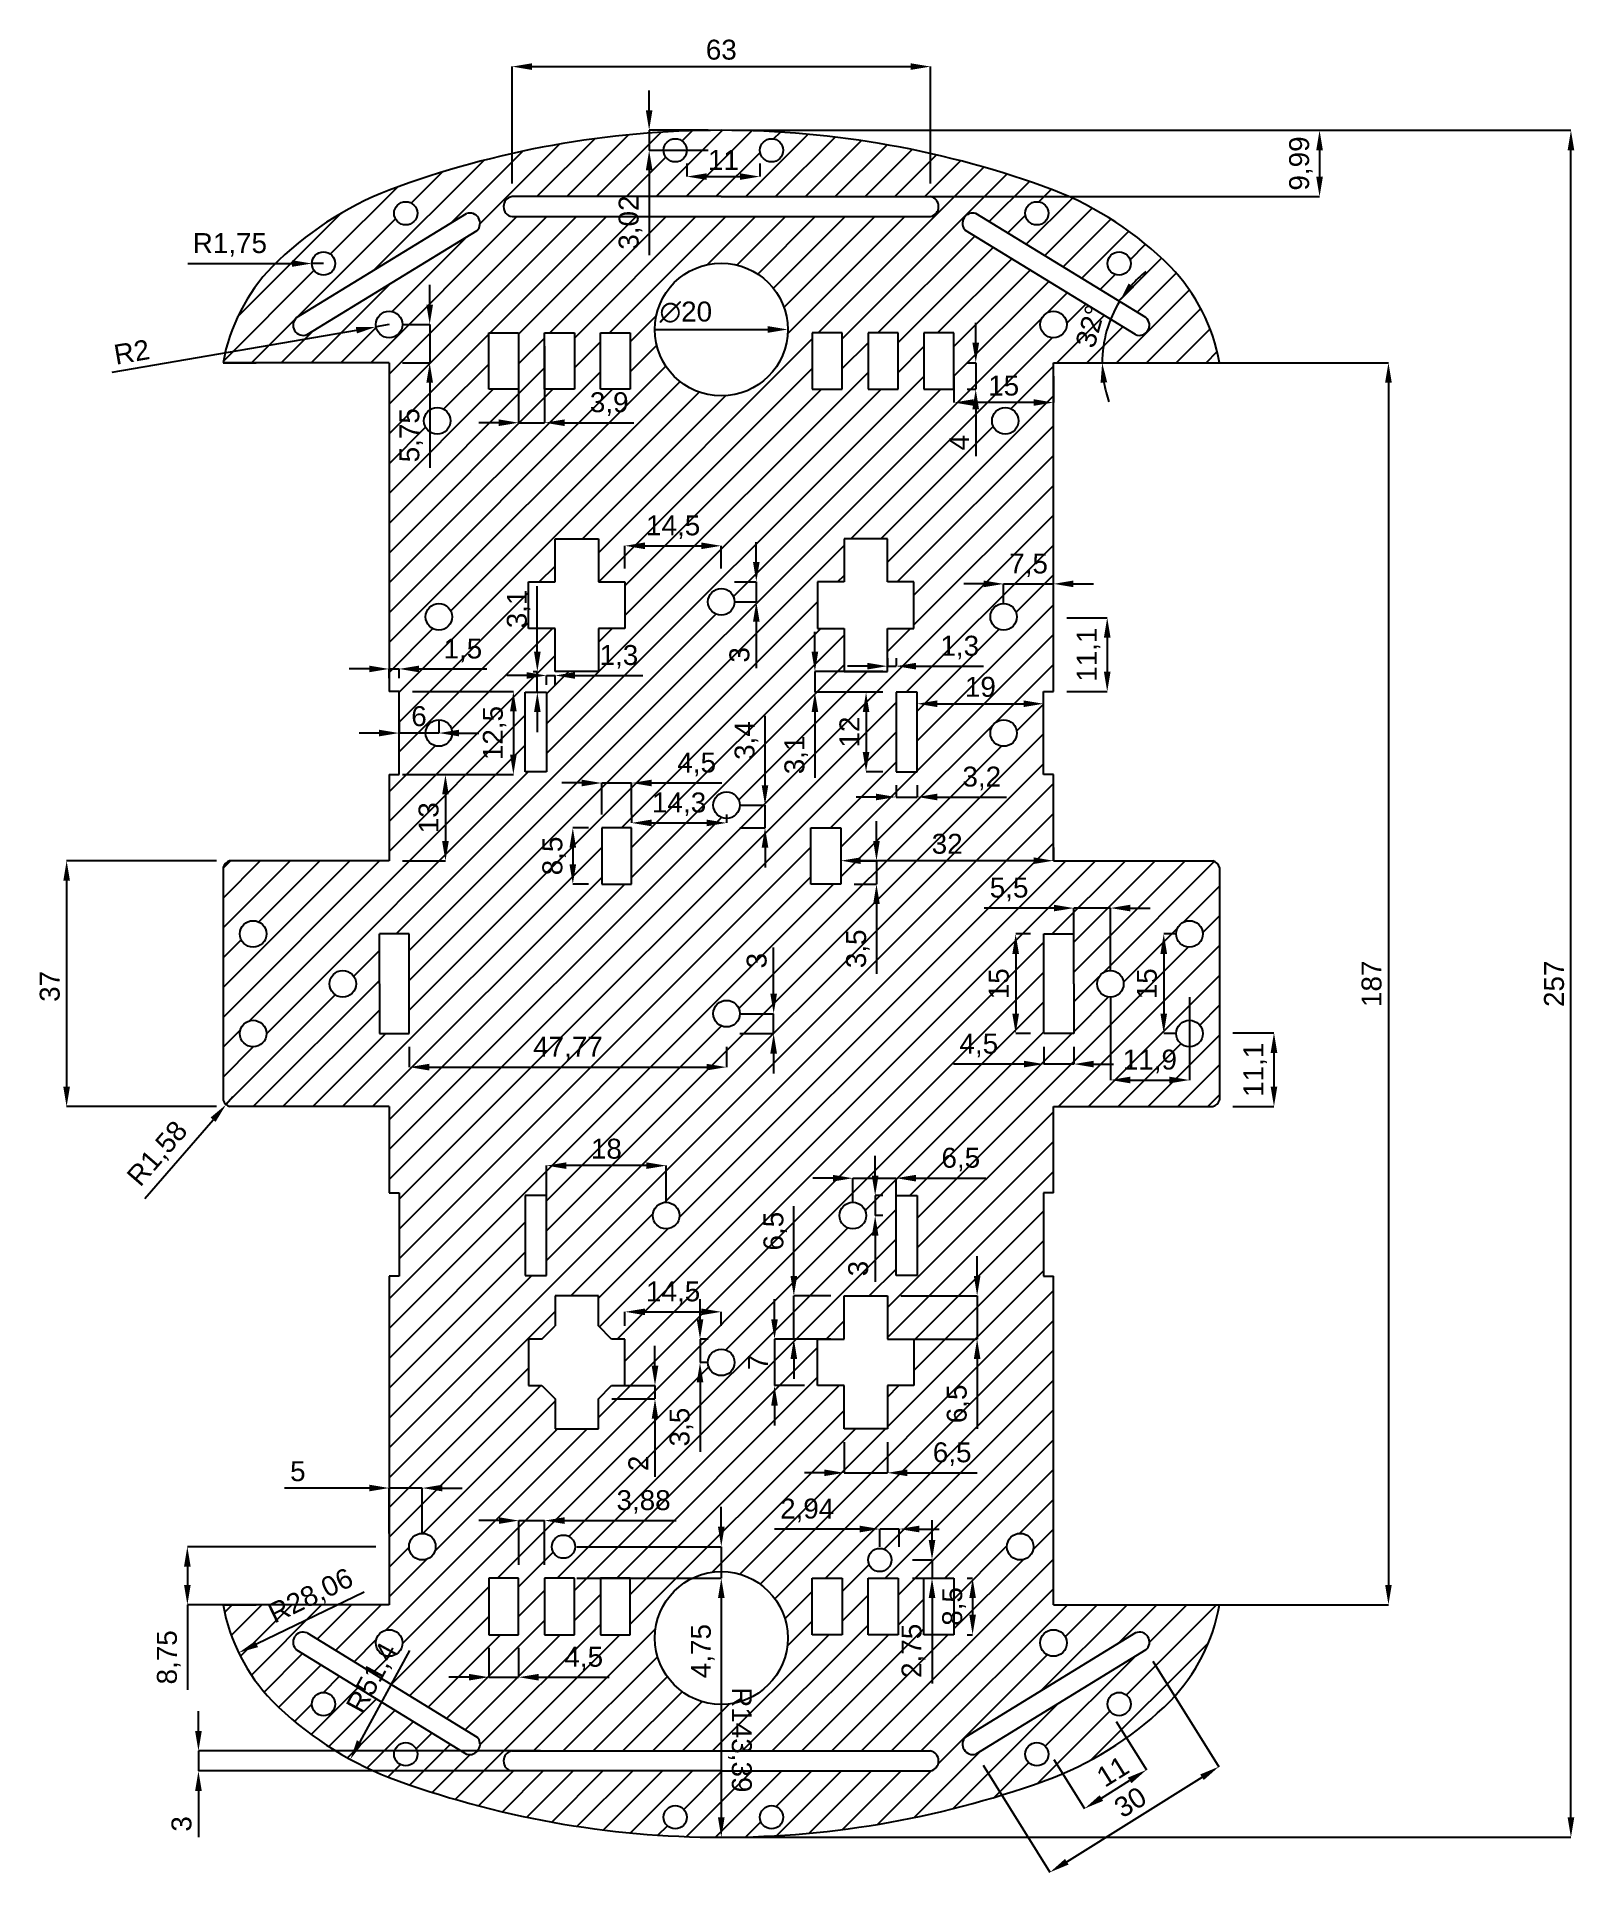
# Model space of a CAD drawing. Header units: millimetres. Extents: x 747.5 to 770.6, y 2817.7 to 2845.3.
import ezdxf

# ---------------------------------------------------------------- set-up
doc = ezdxf.new("R2010")
doc.units = ezdxf.units.MM
doc.styles.get("Standard").update_dxf_attribs({"font": 'arial.ttf'})
doc.dimstyles.new('ISO-25', dxfattribs={"dimtxt": 0.3, "dimasz": 0.3, "dimexe": 0, "dimexo": 0.2, "dimgap": 0.1, "dimtad": 1, "dimlfac": 10, "dimtxsty": 'Standard', "dimcen": 2.5, "dimadec": 0, "dimazin": 0, "dimtfac": 1, "dimtmove": 0, "dimatfit": 3, "dimfxl": 1, "dimarcsym": 0})

msp = doc.modelspace()

# ---------------------------------------------------------------- blocks, each defined once
blk = doc.blocks.new('*D1')
at = {"color": 0, "lineweight": -2, "transparency": 16777216}
blk.add_line((756.792, 2840.935), (758.503, 2840.937), dxfattribs=at)
at = {"color": 0, "transparency": 16777216}
blk.add_solid([(758.503, 2840.987), (758.503, 2840.887), (758.803, 2840.937)], dxfattribs=at)
at = {"layer": 'Defpoints', "color": 0, "transparency": 16777216}
for p in [(756.803, 2840.935), (758.803, 2840.937)]:
    blk.add_point(p, dxfattribs=at)
at = {"color": 0, "transparency": 16777216, "insert": (757.269, 2841.197), "char_height": 0.3, "attachment_point": 5, "rotation": 0.074}
blk.add_mtext('∅20', dxfattribs=at)
blk = doc.blocks.new('*D2')
at = {"color": 0, "lineweight": -2, "transparency": 16777216}
for p, q in [((749.772, 2841.93), (751.34, 2841.93)), ((751.815, 2841.93), (751.64, 2841.93))]:
    blk.add_line(p, q, dxfattribs=at)
at = {"color": 0, "transparency": 16777216}
blk.add_solid([(751.34, 2841.98), (751.34, 2841.88), (751.64, 2841.93)], dxfattribs=at)
at = {"layer": 'Defpoints', "color": 0, "transparency": 16777216}
for p in [(751.64, 2841.93), (751.815, 2841.93)]:
    blk.add_point(p, dxfattribs=at)
at = {"color": 0, "transparency": 16777216, "insert": (750.406, 2842.21), "char_height": 0.3, "attachment_point": 5, "rotation": 0.0201}
blk.add_mtext('R1,75', dxfattribs=at)
blk = doc.blocks.new('*D3')
at = {"color": 0, "lineweight": -2, "transparency": 16777216}
for p, q in [((752.803, 2841.011), (752.606, 2840.977)), ((748.636, 2840.293), (752.31, 2840.926))]:
    blk.add_line(p, q, dxfattribs=at)
at = {"color": 0, "transparency": 16777216}
blk.add_solid([(752.302, 2840.975), (752.319, 2840.877), (752.606, 2840.977)], dxfattribs=at)
at = {"layer": 'Defpoints', "color": 0, "transparency": 16777216}
for p in [(752.803, 2841.011), (752.606, 2840.977)]:
    blk.add_point(p, dxfattribs=at)
at = {"color": 0, "transparency": 16777216, "insert": (748.929, 2840.598), "char_height": 0.3, "attachment_point": 5, "rotation": 9.7709}
blk.add_mtext('R2', dxfattribs=at)
blk = doc.blocks.new('*D4')
at = {"color": 0, "lineweight": -2, "transparency": 16777216}
for p, q in [((754.653, 2843.137), (754.653, 2844.895)), ((754.953, 2844.895), (760.653, 2844.895)), ((760.953, 2843.137), (760.953, 2844.895))]:
    blk.add_line(p, q, dxfattribs=at)
at = {"color": 0, "transparency": 16777216}
for points in [[(754.953, 2844.945), (754.953, 2844.845), (754.653, 2844.895)], [(760.653, 2844.945), (760.653, 2844.845), (760.953, 2844.895)]]:
    blk.add_solid(points, dxfattribs=at)
at = {"layer": 'Defpoints', "color": 0, "transparency": 16777216}
for p in [(760.953, 2844.895), (754.653, 2842.937), (760.953, 2842.937)]:
    blk.add_point(p, dxfattribs=at)
at = {"color": 0, "transparency": 16777216, "insert": (757.803, 2845.148), "char_height": 0.3, "attachment_point": 5}
blk.add_mtext('63', dxfattribs=at)
blk = doc.blocks.new('*D5')
at = {"color": 0, "lineweight": -2, "transparency": 16777216}
for p, q in [((758.003, 2843.936), (766.808, 2843.936)), ((766.808, 2843.636), (766.808, 2843.237)), ((758.003, 2842.937), (766.808, 2842.937))]:
    blk.add_line(p, q, dxfattribs=at)
at = {"color": 0, "transparency": 16777216}
for points in [[(766.758, 2843.636), (766.858, 2843.636), (766.808, 2843.936)], [(766.758, 2843.237), (766.858, 2843.237), (766.808, 2842.937)]]:
    blk.add_solid(points, dxfattribs=at)
at = {"layer": 'Defpoints', "color": 0, "transparency": 16777216}
for p in [(757.803, 2843.936), (757.803, 2842.937), (766.808, 2842.937)]:
    blk.add_point(p, dxfattribs=at)
at = {"color": 0, "transparency": 16777216, "insert": (766.528, 2843.436), "char_height": 0.3, "attachment_point": 5, "rotation": 90}
blk.add_mtext('9,99', dxfattribs=at)
blk = doc.blocks.new('*D6')
at = {"color": 0, "lineweight": -2, "transparency": 16777216}
for p, q in [((757.285, 2843.434), (757.285, 2843.239)), ((757.585, 2843.239), (758.085, 2843.239)), ((758.385, 2843.434), (758.385, 2843.239))]:
    blk.add_line(p, q, dxfattribs=at)
at = {"color": 0, "transparency": 16777216}
for points in [[(757.585, 2843.289), (757.585, 2843.189), (757.285, 2843.239)], [(758.085, 2843.289), (758.085, 2843.189), (758.385, 2843.239)]]:
    blk.add_solid(points, dxfattribs=at)
at = {"layer": 'Defpoints', "color": 0, "transparency": 16777216}
for p in [(757.285, 2843.634), (758.385, 2843.634), (758.385, 2843.239)]:
    blk.add_point(p, dxfattribs=at)
at = {"color": 0, "transparency": 16777216, "insert": (757.835, 2843.49), "char_height": 0.3, "attachment_point": 5}
blk.add_mtext('11', dxfattribs=at)
blk = doc.blocks.new('*D7')
at = {"color": 0, "lineweight": -2, "transparency": 16777216}
for p, q in [((749.933, 2819.835), (749.933, 2820.135)), ((755.08, 2819.535), (749.933, 2819.535)), ((749.933, 2819.535), (749.933, 2819.235)), ((755.08, 2819.235), (749.933, 2819.235)), ((749.933, 2818.935), (749.933, 2818.239))]:
    blk.add_line(p, q, dxfattribs=at)
at = {"color": 0, "transparency": 16777216}
for points in [[(749.883, 2819.835), (749.983, 2819.835), (749.933, 2819.535)], [(749.883, 2818.935), (749.983, 2818.935), (749.933, 2819.235)]]:
    blk.add_solid(points, dxfattribs=at)
at = {"layer": 'Defpoints', "color": 0, "transparency": 16777216}
for p in [(755.28, 2819.535), (749.933, 2819.235), (755.28, 2819.235)]:
    blk.add_point(p, dxfattribs=at)
at = {"color": 0, "transparency": 16777216, "insert": (749.679, 2818.437), "char_height": 0.3, "attachment_point": 5, "rotation": 90}
blk.add_mtext('3', dxfattribs=at)
blk = doc.blocks.new('*D8')
at = {"color": 0, "lineweight": -2, "transparency": 16777216}
for start, end in [(129.0147, 138.7574), (148.5, 180), (189.7426, 199.4853)]:
    blk.add_arc((765.303, 2840.436), 1.766, start, end, dxfattribs=at)
at = {"color": 0, "transparency": 16777216}
for points in [[(764.015, 2841.571), (763.934, 2841.63), (763.797, 2841.359)], [(763.512, 2840.133), (763.612, 2840.141), (763.536, 2840.436)]]:
    blk.add_solid(points, dxfattribs=at)
at = {"layer": 'Defpoints', "color": 0, "transparency": 16777216}
for p in [(761.637, 2842.683), (763.654, 2841.069), (764.194, 2841.115), (762.803, 2840.436), (765.303, 2840.436)]:
    blk.add_point(p, dxfattribs=at)
at = {"color": 0, "transparency": 16777216, "insert": (763.359, 2840.984), "char_height": 0.3, "attachment_point": 5, "rotation": 74.25}
blk.add_mtext('32°', dxfattribs=at)
blk = doc.blocks.new('*D9')
at = {"color": 0, "lineweight": -2, "transparency": 16777216}
for p, q in [((754.303, 2821.086), (754.303, 2820.646)), ((754.753, 2821.086), (754.753, 2820.646)), ((754.003, 2820.646), (753.703, 2820.646)), ((754.303, 2820.646), (754.753, 2820.646)), ((755.053, 2820.646), (756.113, 2820.646))]:
    blk.add_line(p, q, dxfattribs=at)
at = {"color": 0, "transparency": 16777216}
for points in [[(754.003, 2820.696), (754.003, 2820.596), (754.303, 2820.646)], [(755.053, 2820.696), (755.053, 2820.596), (754.753, 2820.646)]]:
    blk.add_solid(points, dxfattribs=at)
at = {"layer": 'Defpoints', "color": 0, "transparency": 16777216}
for p in [(754.303, 2821.286), (754.753, 2821.286), (754.753, 2820.646)]:
    blk.add_point(p, dxfattribs=at)
at = {"color": 0, "transparency": 16777216, "insert": (755.733, 2820.926), "char_height": 0.3, "attachment_point": 5}
blk.add_mtext('4,5', dxfattribs=at)
blk = doc.blocks.new('*D10')
at = {"color": 0, "lineweight": -2, "transparency": 16777216}
for p, q in [((754.455, 2823.004), (754.155, 2823.004)), ((754.755, 2822.336), (754.755, 2823.004)), ((754.755, 2823.004), (755.143, 2823.004)), ((755.143, 2822.336), (755.143, 2823.004)), ((755.443, 2823.004), (757.123, 2823.004))]:
    blk.add_line(p, q, dxfattribs=at)
at = {"color": 0, "transparency": 16777216}
for points in [[(754.455, 2823.054), (754.455, 2822.954), (754.755, 2823.004)], [(755.443, 2823.054), (755.443, 2822.954), (755.143, 2823.004)]]:
    blk.add_solid(points, dxfattribs=at)
at = {"layer": 'Defpoints', "color": 0, "transparency": 16777216}
for p in [(755.143, 2823.004), (754.755, 2822.136), (755.143, 2822.136)]:
    blk.add_point(p, dxfattribs=at)
at = {"color": 0, "transparency": 16777216, "insert": (756.633, 2823.284), "char_height": 0.3, "attachment_point": 5}
blk.add_mtext('3,88', dxfattribs=at)
blk = doc.blocks.new('*D11')
at = {"color": 0, "lineweight": -2, "transparency": 16777216}
for p, q in [((752.503, 2823.494), (751.229, 2823.494)), ((752.803, 2822.811), (752.803, 2823.494)), ((753.303, 2823.494), (752.803, 2823.494)), ((753.303, 2822.811), (753.303, 2823.494)), ((753.603, 2823.494), (753.903, 2823.494))]:
    blk.add_line(p, q, dxfattribs=at)
at = {"color": 0, "transparency": 16777216}
for points in [[(752.503, 2823.544), (752.503, 2823.444), (752.803, 2823.494)], [(753.603, 2823.544), (753.603, 2823.444), (753.303, 2823.494)]]:
    blk.add_solid(points, dxfattribs=at)
at = {"layer": 'Defpoints', "color": 0, "transparency": 16777216}
for p in [(752.803, 2823.494), (752.803, 2822.611), (753.303, 2822.611)]:
    blk.add_point(p, dxfattribs=at)
at = {"color": 0, "transparency": 16777216, "insert": (751.429, 2823.746), "char_height": 0.3, "attachment_point": 5}
blk.add_mtext('5', dxfattribs=at)
blk = doc.blocks.new('*D12')
at = {"color": 0, "lineweight": -2, "transparency": 16777216}
for p, q in [((752.603, 2822.611), (749.766, 2822.611)), ((749.766, 2822.311), (749.766, 2822.036)), ((752.603, 2821.736), (749.766, 2821.736)), ((749.766, 2821.736), (749.766, 2820.454))]:
    blk.add_line(p, q, dxfattribs=at)
at = {"color": 0, "transparency": 16777216}
for points in [[(749.716, 2822.311), (749.816, 2822.311), (749.766, 2822.611)], [(749.716, 2822.036), (749.816, 2822.036), (749.766, 2821.736)]]:
    blk.add_solid(points, dxfattribs=at)
at = {"layer": 'Defpoints', "color": 0, "transparency": 16777216}
for p in [(752.803, 2822.611), (749.766, 2821.736), (752.803, 2821.736)]:
    blk.add_point(p, dxfattribs=at)
at = {"color": 0, "transparency": 16777216, "insert": (749.486, 2820.945), "char_height": 0.3, "attachment_point": 5, "rotation": 90}
blk.add_mtext('8,75', dxfattribs=at)
blk = doc.blocks.new('*D13')
at = {"color": 0, "lineweight": -2, "transparency": 16777216}
for p, q in [((761.503, 2822.136), (761.586, 2822.136)), ((761.586, 2821.836), (761.586, 2821.586)), ((761.503, 2821.286), (761.586, 2821.286))]:
    blk.add_line(p, q, dxfattribs=at)
at = {"color": 0, "transparency": 16777216}
for points in [[(761.536, 2821.836), (761.636, 2821.836), (761.586, 2822.136)], [(761.536, 2821.586), (761.636, 2821.586), (761.586, 2821.286)]]:
    blk.add_solid(points, dxfattribs=at)
at = {"layer": 'Defpoints', "color": 0, "transparency": 16777216}
for p in [(761.303, 2822.136), (761.303, 2821.286), (761.586, 2821.286)]:
    blk.add_point(p, dxfattribs=at)
at = {"color": 0, "transparency": 16777216, "insert": (761.306, 2821.711), "char_height": 0.3, "attachment_point": 5, "rotation": 90}
blk.add_mtext('8,5', dxfattribs=at)
blk = doc.blocks.new('*D14')
at = {"color": 0, "lineweight": -2, "transparency": 16777216}
for p, q in [((757.803, 2822.911), (757.803, 2823.211)), ((755.627, 2822.611), (757.803, 2822.611)), ((757.803, 2822.611), (757.803, 2822.136)), ((755.627, 2822.136), (757.803, 2822.136)), ((757.803, 2821.836), (757.803, 2820.542))]:
    blk.add_line(p, q, dxfattribs=at)
at = {"color": 0, "transparency": 16777216}
for points in [[(757.753, 2822.911), (757.853, 2822.911), (757.803, 2822.611)], [(757.753, 2821.836), (757.853, 2821.836), (757.803, 2822.136)]]:
    blk.add_solid(points, dxfattribs=at)
at = {"layer": 'Defpoints', "color": 0, "transparency": 16777216}
for p in [(755.427, 2822.611), (755.427, 2822.136), (757.803, 2822.136)]:
    blk.add_point(p, dxfattribs=at)
at = {"color": 0, "transparency": 16777216, "insert": (757.523, 2821.039), "char_height": 0.3, "attachment_point": 5, "rotation": 90}
blk.add_mtext('4,75', dxfattribs=at)
blk = doc.blocks.new('*D15')
at = {"color": 0, "lineweight": -2, "transparency": 16777216}
for p, q in [((758.003, 2843.936), (770.592, 2843.936)), ((770.592, 2818.536), (770.592, 2843.636)), ((758.003, 2818.236), (770.592, 2818.236))]:
    blk.add_line(p, q, dxfattribs=at)
at = {"color": 0, "transparency": 16777216}
for points in [[(770.542, 2843.636), (770.642, 2843.636), (770.592, 2843.936)], [(770.542, 2818.536), (770.642, 2818.536), (770.592, 2818.236)]]:
    blk.add_solid(points, dxfattribs=at)
at = {"layer": 'Defpoints', "color": 0, "transparency": 16777216}
for p in [(757.803, 2843.936), (770.592, 2843.936), (757.803, 2818.236)]:
    blk.add_point(p, dxfattribs=at)
at = {"color": 0, "transparency": 16777216, "insert": (770.339, 2831.086), "char_height": 0.3, "attachment_point": 5, "rotation": 90}
blk.add_mtext('257', dxfattribs=at)
blk = doc.blocks.new('*D16')
at = {"color": 0, "lineweight": -2, "transparency": 16777216}
for p, q in [((763.003, 2840.436), (767.845, 2840.436)), ((767.845, 2840.136), (767.845, 2822.036)), ((763.003, 2821.736), (767.845, 2821.736))]:
    blk.add_line(p, q, dxfattribs=at)
at = {"color": 0, "transparency": 16777216}
for points in [[(767.795, 2840.136), (767.895, 2840.136), (767.845, 2840.436)], [(767.795, 2822.036), (767.895, 2822.036), (767.845, 2821.736)]]:
    blk.add_solid(points, dxfattribs=at)
at = {"layer": 'Defpoints', "color": 0, "transparency": 16777216}
for p in [(762.803, 2840.436), (762.803, 2821.736), (767.845, 2821.736)]:
    blk.add_point(p, dxfattribs=at)
at = {"color": 0, "transparency": 16777216, "insert": (767.592, 2831.086), "char_height": 0.3, "attachment_point": 5, "rotation": 90}
blk.add_mtext('187', dxfattribs=at)
blk = doc.blocks.new('*D17')
at = {"color": 0, "lineweight": -2, "transparency": 16777216}
for p, q in [((750.203, 2832.936), (747.949, 2832.936)), ((747.949, 2832.636), (747.949, 2829.536)), ((750.203, 2829.236), (747.949, 2829.236))]:
    blk.add_line(p, q, dxfattribs=at)
at = {"color": 0, "transparency": 16777216}
for points in [[(747.899, 2832.636), (747.999, 2832.636), (747.949, 2832.936)], [(747.899, 2829.536), (747.999, 2829.536), (747.949, 2829.236)]]:
    blk.add_solid(points, dxfattribs=at)
at = {"layer": 'Defpoints', "color": 0, "transparency": 16777216}
for p in [(750.403, 2832.936), (747.949, 2829.236), (750.403, 2829.236)]:
    blk.add_point(p, dxfattribs=at)
at = {"color": 0, "transparency": 16777216, "insert": (747.696, 2831.047), "char_height": 0.3, "attachment_point": 5, "rotation": 90}
blk.add_mtext('37', dxfattribs=at)
blk = doc.blocks.new('*D18')
at = {"color": 0, "lineweight": -2, "transparency": 16777216}
for p, q in [((750.453, 2829.386), (750.349, 2829.267)), ((749.128, 2827.855), (750.153, 2829.04))]:
    blk.add_line(p, q, dxfattribs=at)
at = {"color": 0, "transparency": 16777216}
blk.add_solid([(750.115, 2829.072), (750.191, 2829.007), (750.349, 2829.267)], dxfattribs=at)
at = {"layer": 'Defpoints', "color": 0, "transparency": 16777216}
for p in [(750.453, 2829.386), (750.349, 2829.267)]:
    blk.add_point(p, dxfattribs=at)
at = {"color": 0, "transparency": 16777216, "insert": (749.33, 2828.517), "char_height": 0.3, "attachment_point": 5, "rotation": 49.1268}
blk.add_mtext('R1,58', dxfattribs=at)
blk = doc.blocks.new('*D19')
at = {"color": 0, "lineweight": -2, "transparency": 16777216}
for p, q in [((765.503, 2830.346), (766.122, 2830.346)), ((766.122, 2830.046), (766.122, 2829.536)), ((765.503, 2829.236), (766.122, 2829.236))]:
    blk.add_line(p, q, dxfattribs=at)
at = {"color": 0, "transparency": 16777216}
for points in [[(766.072, 2830.046), (766.172, 2830.046), (766.122, 2830.346)], [(766.072, 2829.536), (766.172, 2829.536), (766.122, 2829.236)]]:
    blk.add_solid(points, dxfattribs=at)
at = {"layer": 'Defpoints', "color": 0, "transparency": 16777216}
for p in [(765.303, 2830.346), (765.303, 2829.236), (766.122, 2829.236)]:
    blk.add_point(p, dxfattribs=at)
at = {"color": 0, "transparency": 16777216, "insert": (765.841, 2829.791), "char_height": 0.3, "attachment_point": 5, "rotation": 90}
blk.add_mtext('11,1', dxfattribs=at)
blk = doc.blocks.new('*D20')
at = {"color": 0, "lineweight": -2, "transparency": 16777216}
for p, q in [((764.649, 2831.836), (764.463, 2831.836)), ((764.463, 2831.536), (764.463, 2830.636)), ((764.649, 2830.336), (764.463, 2830.336))]:
    blk.add_line(p, q, dxfattribs=at)
at = {"color": 0, "transparency": 16777216}
for points in [[(764.413, 2831.536), (764.513, 2831.536), (764.463, 2831.836)], [(764.413, 2830.636), (764.513, 2830.636), (764.463, 2830.336)]]:
    blk.add_solid(points, dxfattribs=at)
at = {"layer": 'Defpoints', "color": 0, "transparency": 16777216}
for p in [(764.849, 2831.836), (764.463, 2830.336), (764.849, 2830.336)]:
    blk.add_point(p, dxfattribs=at)
at = {"color": 0, "transparency": 16777216, "insert": (764.21, 2831.086), "char_height": 0.3, "attachment_point": 5, "rotation": 90}
blk.add_mtext('15', dxfattribs=at)
blk = doc.blocks.new('*D21')
at = {"color": 0, "lineweight": -2, "transparency": 16777216}
for p, q in [((763.659, 2830.886), (763.659, 2829.637)), ((764.849, 2830.886), (764.849, 2829.637)), ((763.959, 2829.637), (764.549, 2829.637))]:
    blk.add_line(p, q, dxfattribs=at)
at = {"color": 0, "transparency": 16777216}
for points in [[(763.959, 2829.687), (763.959, 2829.587), (763.659, 2829.637)], [(764.549, 2829.687), (764.549, 2829.587), (764.849, 2829.637)]]:
    blk.add_solid(points, dxfattribs=at)
at = {"layer": 'Defpoints', "color": 0, "transparency": 16777216}
for p in [(763.659, 2831.086), (764.849, 2831.086), (764.849, 2829.637)]:
    blk.add_point(p, dxfattribs=at)
at = {"color": 0, "transparency": 16777216, "insert": (764.254, 2829.917), "char_height": 0.3, "attachment_point": 5}
blk.add_mtext('11,9', dxfattribs=at)
blk = doc.blocks.new('*D22')
at = {"color": 0, "lineweight": -2, "transparency": 16777216}
for p, q in [((762.809, 2832.226), (761.761, 2832.226)), ((763.109, 2831.286), (763.109, 2832.226)), ((763.659, 2832.226), (763.109, 2832.226)), ((763.659, 2831.286), (763.659, 2832.226)), ((763.959, 2832.226), (764.259, 2832.226))]:
    blk.add_line(p, q, dxfattribs=at)
at = {"color": 0, "transparency": 16777216}
for points in [[(762.809, 2832.276), (762.809, 2832.176), (763.109, 2832.226)], [(763.959, 2832.276), (763.959, 2832.176), (763.659, 2832.226)]]:
    blk.add_solid(points, dxfattribs=at)
at = {"layer": 'Defpoints', "color": 0, "transparency": 16777216}
for p in [(763.109, 2832.226), (763.109, 2831.086), (763.659, 2831.086)]:
    blk.add_point(p, dxfattribs=at)
at = {"color": 0, "transparency": 16777216, "insert": (762.135, 2832.506), "char_height": 0.3, "attachment_point": 5}
blk.add_mtext('5,5', dxfattribs=at)
blk = doc.blocks.new('*D23')
at = {"color": 0, "lineweight": -2, "transparency": 16777216}
for p, q in [((762.459, 2831.836), (762.234, 2831.836)), ((762.234, 2831.536), (762.234, 2830.636)), ((762.459, 2830.336), (762.234, 2830.336))]:
    blk.add_line(p, q, dxfattribs=at)
at = {"color": 0, "transparency": 16777216}
for points in [[(762.184, 2831.536), (762.284, 2831.536), (762.234, 2831.836)], [(762.184, 2830.636), (762.284, 2830.636), (762.234, 2830.336)]]:
    blk.add_solid(points, dxfattribs=at)
at = {"layer": 'Defpoints', "color": 0, "transparency": 16777216}
for p in [(762.659, 2831.836), (762.234, 2830.336), (762.659, 2830.336)]:
    blk.add_point(p, dxfattribs=at)
at = {"color": 0, "transparency": 16777216, "insert": (761.981, 2831.086), "char_height": 0.3, "attachment_point": 5, "rotation": 90}
blk.add_mtext('15', dxfattribs=at)
blk = doc.blocks.new('*D24')
at = {"color": 0, "lineweight": -2, "transparency": 16777216}
for p, q in [((762.659, 2830.136), (762.659, 2829.877)), ((763.109, 2830.136), (763.109, 2829.877)), ((762.359, 2829.877), (761.299, 2829.877)), ((763.109, 2829.877), (762.659, 2829.877)), ((763.409, 2829.877), (763.709, 2829.877))]:
    blk.add_line(p, q, dxfattribs=at)
at = {"color": 0, "transparency": 16777216}
for points in [[(762.359, 2829.927), (762.359, 2829.827), (762.659, 2829.877)], [(763.409, 2829.927), (763.409, 2829.827), (763.109, 2829.877)]]:
    blk.add_solid(points, dxfattribs=at)
at = {"layer": 'Defpoints', "color": 0, "transparency": 16777216}
for p in [(762.659, 2830.336), (763.109, 2830.336), (762.659, 2829.877)]:
    blk.add_point(p, dxfattribs=at)
at = {"color": 0, "transparency": 16777216, "insert": (761.679, 2830.157), "char_height": 0.3, "attachment_point": 5}
blk.add_mtext('4,5', dxfattribs=at)
blk = doc.blocks.new('*D25')
at = {"color": 0, "lineweight": -2, "transparency": 16777216}
for p, q in [((753.003, 2834.236), (753.651, 2834.236)), ((753.651, 2833.936), (753.651, 2833.236)), ((753.003, 2832.936), (753.651, 2832.936))]:
    blk.add_line(p, q, dxfattribs=at)
at = {"color": 0, "transparency": 16777216}
for points in [[(753.601, 2833.936), (753.701, 2833.936), (753.651, 2834.236)], [(753.601, 2833.236), (753.701, 2833.236), (753.651, 2832.936)]]:
    blk.add_solid(points, dxfattribs=at)
at = {"layer": 'Defpoints', "color": 0, "transparency": 16777216}
for p in [(752.803, 2834.236), (752.803, 2832.936), (753.651, 2832.936)]:
    blk.add_point(p, dxfattribs=at)
at = {"color": 0, "transparency": 16777216, "insert": (753.398, 2833.586), "char_height": 0.3, "attachment_point": 5, "rotation": 90}
blk.add_mtext('13', dxfattribs=at)
blk = doc.blocks.new('*D26')
at = {"color": 0, "lineweight": -2, "transparency": 16777216}
for p, q in [((752.503, 2835.826), (752.203, 2835.826)), ((752.803, 2835.686), (752.803, 2835.826)), ((752.803, 2835.826), (752.953, 2835.826)), ((752.953, 2835.686), (752.953, 2835.826)), ((753.253, 2835.826), (754.273, 2835.826))]:
    blk.add_line(p, q, dxfattribs=at)
at = {"color": 0, "transparency": 16777216}
for points in [[(752.503, 2835.876), (752.503, 2835.776), (752.803, 2835.826)], [(753.253, 2835.876), (753.253, 2835.776), (752.953, 2835.826)]]:
    blk.add_solid(points, dxfattribs=at)
at = {"layer": 'Defpoints', "color": 0, "transparency": 16777216}
for p in [(752.953, 2835.826), (752.803, 2835.486), (752.953, 2835.486)]:
    blk.add_point(p, dxfattribs=at)
at = {"color": 0, "transparency": 16777216, "insert": (753.913, 2836.106), "char_height": 0.3, "attachment_point": 5}
blk.add_mtext('1,5', dxfattribs=at)
blk = doc.blocks.new('*D27')
at = {"color": 0, "lineweight": -2, "transparency": 16777216}
for p, q in [((752.953, 2835.061), (752.953, 2834.861)), ((753.553, 2835.061), (753.553, 2834.861)), ((752.653, 2834.861), (752.353, 2834.861)), ((753.553, 2834.861), (752.953, 2834.861)), ((753.853, 2834.861), (754.153, 2834.861))]:
    blk.add_line(p, q, dxfattribs=at)
at = {"color": 0, "transparency": 16777216}
for points in [[(752.653, 2834.911), (752.653, 2834.811), (752.953, 2834.861)], [(753.853, 2834.911), (753.853, 2834.811), (753.553, 2834.861)]]:
    blk.add_solid(points, dxfattribs=at)
at = {"layer": 'Defpoints', "color": 0, "transparency": 16777216}
for p in [(752.953, 2834.861), (752.953, 2834.861), (753.553, 2834.861)]:
    blk.add_point(p, dxfattribs=at)
at = {"color": 0, "transparency": 16777216, "insert": (753.253, 2835.114), "char_height": 0.3, "attachment_point": 5}
blk.add_mtext('6', dxfattribs=at)
blk = doc.blocks.new('*D28')
at = {"color": 0, "lineweight": -2, "transparency": 16777216}
for p, q in [((760.233, 2835.476), (759.982, 2835.476)), ((759.982, 2835.176), (759.982, 2834.576)), ((760.233, 2834.276), (759.982, 2834.276))]:
    blk.add_line(p, q, dxfattribs=at)
at = {"color": 0, "transparency": 16777216}
for points in [[(759.932, 2835.176), (760.032, 2835.176), (759.982, 2835.476)], [(759.932, 2834.576), (760.032, 2834.576), (759.982, 2834.276)]]:
    blk.add_solid(points, dxfattribs=at)
at = {"layer": 'Defpoints', "color": 0, "transparency": 16777216}
for p in [(760.433, 2835.476), (759.982, 2834.276), (760.433, 2834.276)]:
    blk.add_point(p, dxfattribs=at)
at = {"color": 0, "transparency": 16777216, "insert": (759.731, 2834.876), "char_height": 0.3, "attachment_point": 5, "rotation": 90}
blk.add_mtext('12', dxfattribs=at)
blk = doc.blocks.new('*D29')
at = {"color": 0, "lineweight": -2, "transparency": 16777216}
for p, q in [((760.133, 2833.898), (759.833, 2833.898)), ((760.433, 2834.076), (760.433, 2833.898)), ((760.433, 2833.898), (760.753, 2833.898)), ((760.753, 2834.076), (760.753, 2833.898)), ((761.053, 2833.898), (762.096, 2833.898))]:
    blk.add_line(p, q, dxfattribs=at)
at = {"color": 0, "transparency": 16777216}
for points in [[(760.133, 2833.948), (760.133, 2833.848), (760.433, 2833.898)], [(761.053, 2833.948), (761.053, 2833.848), (760.753, 2833.898)]]:
    blk.add_solid(points, dxfattribs=at)
at = {"layer": 'Defpoints', "color": 0, "transparency": 16777216}
for p in [(760.433, 2834.276), (760.753, 2834.276), (760.753, 2833.898)]:
    blk.add_point(p, dxfattribs=at)
at = {"color": 0, "transparency": 16777216, "insert": (761.724, 2834.178), "char_height": 0.3, "attachment_point": 5}
blk.add_mtext('3,2', dxfattribs=at)
blk = doc.blocks.new('*D30')
at = {"color": 0, "lineweight": -2, "transparency": 16777216}
for p, q in [((760.753, 2835.276), (760.753, 2835.302)), ((761.053, 2835.302), (762.353, 2835.302)), ((762.653, 2835.276), (762.653, 2835.302))]:
    blk.add_line(p, q, dxfattribs=at)
at = {"color": 0, "transparency": 16777216}
for points in [[(761.053, 2835.352), (761.053, 2835.252), (760.753, 2835.302)], [(762.353, 2835.352), (762.353, 2835.252), (762.653, 2835.302)]]:
    blk.add_solid(points, dxfattribs=at)
at = {"layer": 'Defpoints', "color": 0, "transparency": 16777216}
for p in [(760.753, 2835.476), (762.653, 2835.476), (762.653, 2835.302)]:
    blk.add_point(p, dxfattribs=at)
at = {"color": 0, "transparency": 16777216, "insert": (761.703, 2835.555), "char_height": 0.3, "attachment_point": 5}
blk.add_mtext('19', dxfattribs=at)
blk = doc.blocks.new('*D31')
at = {"color": 0, "lineweight": -2, "transparency": 16777216}
for p, q in [((760.003, 2835.868), (759.703, 2835.868)), ((760.303, 2835.986), (760.303, 2835.868)), ((760.303, 2835.868), (760.433, 2835.868)), ((760.433, 2835.986), (760.433, 2835.868)), ((760.733, 2835.868), (761.751, 2835.868))]:
    blk.add_line(p, q, dxfattribs=at)
at = {"color": 0, "transparency": 16777216}
for points in [[(760.003, 2835.918), (760.003, 2835.818), (760.303, 2835.868)], [(760.733, 2835.918), (760.733, 2835.818), (760.433, 2835.868)]]:
    blk.add_solid(points, dxfattribs=at)
at = {"layer": 'Defpoints', "color": 0, "transparency": 16777216}
for p in [(760.303, 2835.786), (760.433, 2835.868), (760.433, 2835.786)]:
    blk.add_point(p, dxfattribs=at)
at = {"color": 0, "transparency": 16777216, "insert": (761.392, 2836.148), "char_height": 0.3, "attachment_point": 5}
blk.add_mtext('1,3', dxfattribs=at)
blk = doc.blocks.new('*D32')
at = {"color": 0, "lineweight": -2, "transparency": 16777216}
for p, q in [((759.212, 2836.086), (759.212, 2836.386)), ((760.233, 2835.786), (759.212, 2835.786)), ((759.212, 2835.786), (759.212, 2835.476)), ((760.233, 2835.476), (759.212, 2835.476)), ((759.212, 2835.176), (759.212, 2834.188))]:
    blk.add_line(p, q, dxfattribs=at)
at = {"color": 0, "transparency": 16777216}
for points in [[(759.162, 2836.086), (759.262, 2836.086), (759.212, 2835.786)], [(759.162, 2835.176), (759.262, 2835.176), (759.212, 2835.476)]]:
    blk.add_solid(points, dxfattribs=at)
at = {"layer": 'Defpoints', "color": 0, "transparency": 16777216}
for p in [(760.433, 2835.786), (759.212, 2835.476), (760.433, 2835.476)]:
    blk.add_point(p, dxfattribs=at)
at = {"color": 0, "transparency": 16777216, "insert": (758.931, 2834.532), "char_height": 0.3, "attachment_point": 5, "rotation": 90}
blk.add_mtext('3,1', dxfattribs=at)
blk = doc.blocks.new('*D33')
at = {"color": 0, "lineweight": -2, "transparency": 16777216}
for p, q in [((761.654, 2826.686), (761.654, 2826.986)), ((760.503, 2826.386), (761.654, 2826.386)), ((761.654, 2826.386), (761.654, 2825.736)), ((760.503, 2825.736), (761.654, 2825.736)), ((761.654, 2825.436), (761.654, 2824.386))]:
    blk.add_line(p, q, dxfattribs=at)
at = {"color": 0, "transparency": 16777216}
for points in [[(761.604, 2826.686), (761.704, 2826.686), (761.654, 2826.386)], [(761.604, 2825.436), (761.704, 2825.436), (761.654, 2825.736)]]:
    blk.add_solid(points, dxfattribs=at)
at = {"layer": 'Defpoints', "color": 0, "transparency": 16777216}
for p in [(760.303, 2826.386), (760.303, 2825.736), (761.654, 2825.736)]:
    blk.add_point(p, dxfattribs=at)
at = {"color": 0, "transparency": 16777216, "insert": (761.374, 2824.761), "char_height": 0.3, "attachment_point": 5, "rotation": 90}
blk.add_mtext('6,5', dxfattribs=at)
blk = doc.blocks.new('*D34')
at = {"color": 0, "lineweight": -2, "transparency": 16777216}
for p, q in [((759.653, 2824.186), (759.653, 2823.723)), ((760.303, 2824.186), (760.303, 2823.723)), ((759.353, 2823.723), (759.053, 2823.723)), ((759.653, 2823.723), (760.303, 2823.723)), ((760.603, 2823.723), (761.653, 2823.723))]:
    blk.add_line(p, q, dxfattribs=at)
at = {"color": 0, "transparency": 16777216}
for points in [[(759.353, 2823.773), (759.353, 2823.673), (759.653, 2823.723)], [(760.603, 2823.773), (760.603, 2823.673), (760.303, 2823.723)]]:
    blk.add_solid(points, dxfattribs=at)
at = {"layer": 'Defpoints', "color": 0, "transparency": 16777216}
for p in [(759.653, 2824.386), (760.303, 2824.386), (760.303, 2823.723)]:
    blk.add_point(p, dxfattribs=at)
at = {"color": 0, "transparency": 16777216, "insert": (761.278, 2824.004), "char_height": 0.3, "attachment_point": 5}
blk.add_mtext('6,5', dxfattribs=at)
blk = doc.blocks.new('*D35')
at = {"color": 0, "lineweight": -2, "transparency": 16777216}
for p, q in [((758.604, 2826.036), (758.604, 2826.336)), ((759.053, 2825.736), (758.604, 2825.736)), ((758.604, 2825.736), (758.604, 2825.036)), ((759.053, 2825.036), (758.604, 2825.036)), ((758.604, 2824.736), (758.604, 2824.436))]:
    blk.add_line(p, q, dxfattribs=at)
at = {"color": 0, "transparency": 16777216}
for points in [[(758.554, 2826.036), (758.654, 2826.036), (758.604, 2825.736)], [(758.554, 2824.736), (758.654, 2824.736), (758.604, 2825.036)]]:
    blk.add_solid(points, dxfattribs=at)
at = {"layer": 'Defpoints', "color": 0, "transparency": 16777216}
for p in [(759.253, 2825.736), (758.604, 2825.036), (759.253, 2825.036)]:
    blk.add_point(p, dxfattribs=at)
at = {"color": 0, "transparency": 16777216, "insert": (758.354, 2825.386), "char_height": 0.3, "attachment_point": 5, "rotation": 90}
blk.add_mtext('7', dxfattribs=at)
blk = doc.blocks.new('*D36')
at = {"color": 0, "lineweight": -2, "transparency": 16777216}
for p, q in [((758.895, 2826.686), (758.895, 2827.736)), ((759.453, 2826.386), (758.895, 2826.386)), ((758.895, 2825.736), (758.895, 2826.386)), ((759.453, 2825.736), (758.895, 2825.736)), ((758.895, 2825.436), (758.895, 2825.136))]:
    blk.add_line(p, q, dxfattribs=at)
at = {"color": 0, "transparency": 16777216}
for points in [[(758.845, 2826.686), (758.945, 2826.686), (758.895, 2826.386)], [(758.845, 2825.436), (758.945, 2825.436), (758.895, 2825.736)]]:
    blk.add_solid(points, dxfattribs=at)
at = {"layer": 'Defpoints', "color": 0, "transparency": 16777216}
for p in [(758.895, 2826.386), (759.653, 2826.386), (759.653, 2825.736)]:
    blk.add_point(p, dxfattribs=at)
at = {"color": 0, "transparency": 16777216, "insert": (758.615, 2827.361), "char_height": 0.3, "attachment_point": 5, "rotation": 90}
blk.add_mtext('6,5', dxfattribs=at)
blk = doc.blocks.new('*D37')
at = {"color": 0, "lineweight": -2, "transparency": 16777216}
for p, q in [((756.805, 2825.336), (756.805, 2825.636)), ((756.153, 2825.036), (756.805, 2825.036)), ((756.805, 2825.036), (756.805, 2824.836)), ((756.153, 2824.836), (756.805, 2824.836)), ((756.805, 2824.536), (756.805, 2823.665))]:
    blk.add_line(p, q, dxfattribs=at)
at = {"color": 0, "transparency": 16777216}
for points in [[(756.755, 2825.336), (756.855, 2825.336), (756.805, 2825.036)], [(756.755, 2824.536), (756.855, 2824.536), (756.805, 2824.836)]]:
    blk.add_solid(points, dxfattribs=at)
at = {"layer": 'Defpoints', "color": 0, "transparency": 16777216}
for p in [(755.953, 2825.036), (755.953, 2824.836), (756.805, 2824.836)]:
    blk.add_point(p, dxfattribs=at)
at = {"color": 0, "transparency": 16777216, "insert": (756.554, 2823.865), "char_height": 0.3, "attachment_point": 5, "rotation": 90}
blk.add_mtext('2', dxfattribs=at)
blk = doc.blocks.new('*D38')
at = {"color": 0, "lineweight": -2, "transparency": 16777216}
for p, q in [((753.106, 2830.136), (753.106, 2829.831)), ((757.883, 2830.136), (757.883, 2829.831)), ((753.406, 2829.831), (757.583, 2829.831))]:
    blk.add_line(p, q, dxfattribs=at)
at = {"color": 0, "transparency": 16777216}
for points in [[(753.406, 2829.881), (753.406, 2829.781), (753.106, 2829.831)], [(757.583, 2829.881), (757.583, 2829.781), (757.883, 2829.831)]]:
    blk.add_solid(points, dxfattribs=at)
at = {"layer": 'Defpoints', "color": 0, "transparency": 16777216}
for p in [(753.106, 2830.336), (757.883, 2830.336), (757.883, 2829.831)]:
    blk.add_point(p, dxfattribs=at)
at = {"color": 0, "transparency": 16777216, "insert": (755.495, 2830.111), "char_height": 0.3, "attachment_point": 5}
blk.add_mtext('47,77', dxfattribs=at)
blk = doc.blocks.new('*D39')
at = {"color": 0, "lineweight": -2, "transparency": 16777216}
for p, q in [((758.591, 2830.936), (758.591, 2831.633)), ((758.083, 2830.636), (758.591, 2830.636)), ((758.591, 2830.336), (758.591, 2830.636)), ((758.083, 2830.336), (758.591, 2830.336)), ((758.591, 2830.036), (758.591, 2829.736))]:
    blk.add_line(p, q, dxfattribs=at)
at = {"color": 0, "transparency": 16777216}
for points in [[(758.541, 2830.936), (758.641, 2830.936), (758.591, 2830.636)], [(758.541, 2830.036), (758.641, 2830.036), (758.591, 2830.336)]]:
    blk.add_solid(points, dxfattribs=at)
at = {"layer": 'Defpoints', "color": 0, "transparency": 16777216}
for p in [(757.883, 2830.636), (758.591, 2830.636), (757.883, 2830.336)]:
    blk.add_point(p, dxfattribs=at)
at = {"color": 0, "transparency": 16777216, "insert": (758.337, 2831.434), "char_height": 0.3, "attachment_point": 5, "rotation": 90}
blk.add_mtext('3', dxfattribs=at)
blk = doc.blocks.new('*D40')
at = {"color": 0, "lineweight": -2, "transparency": 16777216}
for p, q in [((759.483, 2828.159), (759.183, 2828.159)), ((759.783, 2827.796), (759.783, 2828.159)), ((759.783, 2828.159), (760.433, 2828.159)), ((760.433, 2827.796), (760.433, 2828.159)), ((760.733, 2828.159), (761.783, 2828.159))]:
    blk.add_line(p, q, dxfattribs=at)
at = {"color": 0, "transparency": 16777216}
for points in [[(759.483, 2828.209), (759.483, 2828.109), (759.783, 2828.159)], [(760.733, 2828.209), (760.733, 2828.109), (760.433, 2828.159)]]:
    blk.add_solid(points, dxfattribs=at)
at = {"layer": 'Defpoints', "color": 0, "transparency": 16777216}
for p in [(760.433, 2828.159), (759.783, 2827.596), (760.433, 2827.596)]:
    blk.add_point(p, dxfattribs=at)
at = {"color": 0, "transparency": 16777216, "insert": (761.408, 2828.439), "char_height": 0.3, "attachment_point": 5}
blk.add_mtext('6,5', dxfattribs=at)
blk = doc.blocks.new('*D41')
at = {"color": 0, "lineweight": -2, "transparency": 16777216}
for p, q in [((760.119, 2828.196), (760.119, 2828.496)), ((760.233, 2827.896), (760.119, 2827.896)), ((760.119, 2827.896), (760.119, 2827.596)), ((760.233, 2827.596), (760.119, 2827.596)), ((760.119, 2827.296), (760.119, 2826.6))]:
    blk.add_line(p, q, dxfattribs=at)
at = {"color": 0, "transparency": 16777216}
for points in [[(760.069, 2828.196), (760.169, 2828.196), (760.119, 2827.896)], [(760.069, 2827.296), (760.169, 2827.296), (760.119, 2827.596)]]:
    blk.add_solid(points, dxfattribs=at)
at = {"layer": 'Defpoints', "color": 0, "transparency": 16777216}
for p in [(760.433, 2827.896), (760.119, 2827.596), (760.433, 2827.596)]:
    blk.add_point(p, dxfattribs=at)
at = {"color": 0, "transparency": 16777216, "insert": (759.865, 2826.798), "char_height": 0.3, "attachment_point": 5, "rotation": 90}
blk.add_mtext('3', dxfattribs=at)
blk = doc.blocks.new('*D42')
at = {"color": 0, "lineweight": -2, "transparency": 16777216}
for p, q in [((755.173, 2827.796), (755.173, 2828.348)), ((756.673, 2828.348), (755.473, 2828.348)), ((756.973, 2827.796), (756.973, 2828.348))]:
    blk.add_line(p, q, dxfattribs=at)
at = {"color": 0, "transparency": 16777216}
for points in [[(755.473, 2828.398), (755.473, 2828.298), (755.173, 2828.348)], [(756.673, 2828.398), (756.673, 2828.298), (756.973, 2828.348)]]:
    blk.add_solid(points, dxfattribs=at)
at = {"layer": 'Defpoints', "color": 0, "transparency": 16777216}
for p in [(755.173, 2828.348), (755.173, 2827.596), (756.973, 2827.596)]:
    blk.add_point(p, dxfattribs=at)
at = {"color": 0, "transparency": 16777216, "insert": (756.073, 2828.601), "char_height": 0.3, "attachment_point": 5}
blk.add_mtext('18', dxfattribs=at)
blk = doc.blocks.new('*D43')
at = {"color": 0, "lineweight": -2, "transparency": 16777216}
for p, q in [((755.803, 2833.436), (755.568, 2833.436)), ((755.568, 2833.136), (755.568, 2832.886)), ((755.803, 2832.586), (755.568, 2832.586))]:
    blk.add_line(p, q, dxfattribs=at)
at = {"color": 0, "transparency": 16777216}
for points in [[(755.518, 2833.136), (755.618, 2833.136), (755.568, 2833.436)], [(755.518, 2832.886), (755.618, 2832.886), (755.568, 2832.586)]]:
    blk.add_solid(points, dxfattribs=at)
at = {"layer": 'Defpoints', "color": 0, "transparency": 16777216}
for p in [(756.003, 2833.436), (755.568, 2832.586), (756.003, 2832.586)]:
    blk.add_point(p, dxfattribs=at)
at = {"color": 0, "transparency": 16777216, "insert": (755.288, 2833.011), "char_height": 0.3, "attachment_point": 5, "rotation": 90}
blk.add_mtext('8,5', dxfattribs=at)
blk = doc.blocks.new('*D44')
at = {"color": 0, "lineweight": -2, "transparency": 16777216}
for p, q in [((755.703, 2834.109), (755.403, 2834.109)), ((756.003, 2833.636), (756.003, 2834.109)), ((756.003, 2834.109), (756.453, 2834.109)), ((756.453, 2833.636), (756.453, 2834.109)), ((756.753, 2834.109), (757.813, 2834.109))]:
    blk.add_line(p, q, dxfattribs=at)
at = {"color": 0, "transparency": 16777216}
for points in [[(755.703, 2834.159), (755.703, 2834.059), (756.003, 2834.109)], [(756.753, 2834.159), (756.753, 2834.059), (756.453, 2834.109)]]:
    blk.add_solid(points, dxfattribs=at)
at = {"layer": 'Defpoints', "color": 0, "transparency": 16777216}
for p in [(756.453, 2834.109), (756.003, 2833.436), (756.453, 2833.436)]:
    blk.add_point(p, dxfattribs=at)
at = {"color": 0, "transparency": 16777216, "insert": (757.433, 2834.389), "char_height": 0.3, "attachment_point": 5}
blk.add_mtext('4,5', dxfattribs=at)
blk = doc.blocks.new('*D45')
at = {"color": 0, "lineweight": -2, "transparency": 16777216}
for p, q in [((753.414, 2841.311), (753.414, 2841.611)), ((753.003, 2841.011), (753.414, 2841.011)), ((753.414, 2841.011), (753.414, 2840.436)), ((753.003, 2840.436), (753.414, 2840.436)), ((753.414, 2840.136), (753.414, 2838.855))]:
    blk.add_line(p, q, dxfattribs=at)
at = {"color": 0, "transparency": 16777216}
for points in [[(753.364, 2841.311), (753.464, 2841.311), (753.414, 2841.011)], [(753.364, 2840.136), (753.464, 2840.136), (753.414, 2840.436)]]:
    blk.add_solid(points, dxfattribs=at)
at = {"layer": 'Defpoints', "color": 0, "transparency": 16777216}
for p in [(752.803, 2841.011), (752.803, 2840.436), (753.414, 2840.436)]:
    blk.add_point(p, dxfattribs=at)
at = {"color": 0, "transparency": 16777216, "insert": (753.135, 2839.345), "char_height": 0.3, "attachment_point": 5, "rotation": 90}
blk.add_mtext('5,75', dxfattribs=at)
blk = doc.blocks.new('*D46')
at = {"color": 0, "lineweight": -2, "transparency": 16777216}
for p, q in [((759.603, 2833.136), (759.603, 2832.939)), ((762.803, 2833.136), (762.803, 2832.939)), ((762.503, 2832.939), (759.903, 2832.939))]:
    blk.add_line(p, q, dxfattribs=at)
at = {"color": 0, "transparency": 16777216}
for points in [[(759.903, 2832.989), (759.903, 2832.889), (759.603, 2832.939)], [(762.503, 2832.989), (762.503, 2832.889), (762.803, 2832.939)]]:
    blk.add_solid(points, dxfattribs=at)
at = {"layer": 'Defpoints', "color": 0, "transparency": 16777216}
for p in [(759.603, 2832.939), (759.603, 2832.936), (762.803, 2832.936)]:
    blk.add_point(p, dxfattribs=at)
at = {"color": 0, "transparency": 16777216, "insert": (761.203, 2833.192), "char_height": 0.3, "attachment_point": 5}
blk.add_mtext('32', dxfattribs=at)
blk = doc.blocks.new('*D47')
at = {"color": 0, "lineweight": -2, "transparency": 16777216}
for p, q in [((760.139, 2833.236), (760.139, 2833.536)), ((759.803, 2832.936), (760.139, 2832.936)), ((760.139, 2832.936), (760.139, 2832.586)), ((759.803, 2832.586), (760.139, 2832.586)), ((760.139, 2832.286), (760.139, 2831.238))]:
    blk.add_line(p, q, dxfattribs=at)
at = {"color": 0, "transparency": 16777216}
for points in [[(760.089, 2833.236), (760.189, 2833.236), (760.139, 2832.936)], [(760.089, 2832.286), (760.189, 2832.286), (760.139, 2832.586)]]:
    blk.add_solid(points, dxfattribs=at)
at = {"layer": 'Defpoints', "color": 0, "transparency": 16777216}
for p in [(759.603, 2832.936), (759.603, 2832.586), (760.139, 2832.586)]:
    blk.add_point(p, dxfattribs=at)
at = {"color": 0, "transparency": 16777216, "insert": (759.859, 2831.612), "char_height": 0.3, "attachment_point": 5, "rotation": 90}
blk.add_mtext('3,5', dxfattribs=at)
blk = doc.blocks.new('*D48')
at = {"color": 0, "lineweight": -2, "transparency": 16777216}
for p, q in [((756.353, 2837.336), (756.353, 2837.68)), ((756.653, 2837.68), (757.503, 2837.68)), ((757.803, 2837.336), (757.803, 2837.68))]:
    blk.add_line(p, q, dxfattribs=at)
at = {"color": 0, "transparency": 16777216}
for points in [[(756.653, 2837.73), (756.653, 2837.63), (756.353, 2837.68)], [(757.503, 2837.73), (757.503, 2837.63), (757.803, 2837.68)]]:
    blk.add_solid(points, dxfattribs=at)
at = {"layer": 'Defpoints', "color": 0, "transparency": 16777216}
for p in [(757.803, 2837.68), (756.353, 2837.136), (757.803, 2837.136)]:
    blk.add_point(p, dxfattribs=at)
at = {"color": 0, "transparency": 16777216, "insert": (757.078, 2837.96), "char_height": 0.3, "attachment_point": 5}
blk.add_mtext('14,5', dxfattribs=at)
blk = doc.blocks.new('*D49')
at = {"color": 0, "lineweight": -2, "transparency": 16777216}
for p, q in [((758.33, 2837.436), (758.33, 2837.736)), ((758.003, 2837.136), (758.33, 2837.136)), ((758.33, 2837.136), (758.33, 2836.836)), ((758.003, 2836.836), (758.33, 2836.836)), ((758.33, 2836.536), (758.33, 2835.84))]:
    blk.add_line(p, q, dxfattribs=at)
at = {"color": 0, "transparency": 16777216}
for points in [[(758.28, 2837.436), (758.38, 2837.436), (758.33, 2837.136)], [(758.28, 2836.536), (758.38, 2836.536), (758.33, 2836.836)]]:
    blk.add_solid(points, dxfattribs=at)
at = {"layer": 'Defpoints', "color": 0, "transparency": 16777216}
for p in [(757.803, 2837.136), (757.803, 2836.836), (758.33, 2836.836)]:
    blk.add_point(p, dxfattribs=at)
at = {"color": 0, "transparency": 16777216, "insert": (758.077, 2836.038), "char_height": 0.3, "attachment_point": 5, "rotation": 90}
blk.add_mtext('3', dxfattribs=at)
blk = doc.blocks.new('*D50')
at = {"color": 0, "lineweight": -2, "transparency": 16777216}
for p, q in [((756.353, 2825.936), (756.353, 2826.147)), ((756.653, 2826.147), (757.503, 2826.147)), ((757.803, 2825.936), (757.803, 2826.147))]:
    blk.add_line(p, q, dxfattribs=at)
at = {"color": 0, "transparency": 16777216}
for points in [[(756.653, 2826.197), (756.653, 2826.097), (756.353, 2826.147)], [(757.503, 2826.197), (757.503, 2826.097), (757.803, 2826.147)]]:
    blk.add_solid(points, dxfattribs=at)
at = {"layer": 'Defpoints', "color": 0, "transparency": 16777216}
for p in [(757.803, 2826.147), (756.353, 2825.736), (757.803, 2825.736)]:
    blk.add_point(p, dxfattribs=at)
at = {"color": 0, "transparency": 16777216, "insert": (757.078, 2826.427), "char_height": 0.3, "attachment_point": 5}
blk.add_mtext('14,5', dxfattribs=at)
blk = doc.blocks.new('*D51')
at = {"color": 0, "lineweight": -2, "transparency": 16777216}
for p, q in [((757.483, 2826.036), (757.483, 2826.336)), ((757.603, 2825.736), (757.483, 2825.736)), ((757.483, 2825.736), (757.483, 2825.386)), ((757.603, 2825.386), (757.483, 2825.386)), ((757.483, 2825.086), (757.483, 2824.038))]:
    blk.add_line(p, q, dxfattribs=at)
at = {"color": 0, "transparency": 16777216}
for points in [[(757.433, 2826.036), (757.533, 2826.036), (757.483, 2825.736)], [(757.433, 2825.086), (757.533, 2825.086), (757.483, 2825.386)]]:
    blk.add_solid(points, dxfattribs=at)
at = {"layer": 'Defpoints', "color": 0, "transparency": 16777216}
for p in [(757.803, 2825.736), (757.483, 2825.386), (757.803, 2825.386)]:
    blk.add_point(p, dxfattribs=at)
at = {"color": 0, "transparency": 16777216, "insert": (757.202, 2824.412), "char_height": 0.3, "attachment_point": 5, "rotation": 90}
blk.add_mtext('3,5', dxfattribs=at)
blk = doc.blocks.new('*D52')
at = {"color": 0, "lineweight": -2, "transparency": 16777216}
for p, q in [((760.975, 2822.711), (760.975, 2823.011)), ((760.682, 2822.411), (760.975, 2822.411)), ((760.975, 2822.411), (760.975, 2822.136)), ((760.682, 2822.136), (760.975, 2822.136)), ((760.975, 2821.836), (760.975, 2820.549))]:
    blk.add_line(p, q, dxfattribs=at)
at = {"color": 0, "transparency": 16777216}
for points in [[(760.925, 2822.711), (761.025, 2822.711), (760.975, 2822.411)], [(760.925, 2821.836), (761.025, 2821.836), (760.975, 2822.136)]]:
    blk.add_solid(points, dxfattribs=at)
at = {"layer": 'Defpoints', "color": 0, "transparency": 16777216}
for p in [(760.482, 2822.411), (760.482, 2822.136), (760.975, 2822.136)]:
    blk.add_point(p, dxfattribs=at)
at = {"color": 0, "transparency": 16777216, "insert": (760.694, 2821.043), "char_height": 0.3, "attachment_point": 5, "rotation": 90}
blk.add_mtext('2,75', dxfattribs=at)
blk = doc.blocks.new('*D53')
at = {"color": 0, "lineweight": -2, "transparency": 16777216}
for p, q in [((759.888, 2822.877), (758.605, 2822.877)), ((760.188, 2822.611), (760.188, 2822.877)), ((760.482, 2822.877), (760.188, 2822.877)), ((760.482, 2822.611), (760.482, 2822.877)), ((760.782, 2822.877), (761.082, 2822.877))]:
    blk.add_line(p, q, dxfattribs=at)
at = {"color": 0, "transparency": 16777216}
for points in [[(759.888, 2822.927), (759.888, 2822.827), (760.188, 2822.877)], [(760.782, 2822.927), (760.782, 2822.827), (760.482, 2822.877)]]:
    blk.add_solid(points, dxfattribs=at)
at = {"layer": 'Defpoints', "color": 0, "transparency": 16777216}
for p in [(760.188, 2822.877), (760.188, 2822.411), (760.482, 2822.411)]:
    blk.add_point(p, dxfattribs=at)
at = {"color": 0, "transparency": 16777216, "insert": (759.096, 2823.157), "char_height": 0.3, "attachment_point": 5}
blk.add_mtext('2,94', dxfattribs=at)
blk = doc.blocks.new('*D54')
at = {"color": 0, "lineweight": -2, "transparency": 16777216}
for p, q in [((764.3, 2820.887), (765.293, 2819.299)), ((761.743, 2819.32), (762.749, 2817.709)), ((763.004, 2817.868), (765.039, 2819.14))]:
    blk.add_line(p, q, dxfattribs=at)
at = {"color": 0, "transparency": 16777216}
for points in [[(765.012, 2819.182), (765.065, 2819.097), (765.293, 2819.299)], [(762.977, 2817.91), (763.03, 2817.825), (762.749, 2817.709)]]:
    blk.add_solid(points, dxfattribs=at)
at = {"layer": 'Defpoints', "color": 0, "transparency": 16777216}
for p in [(764.194, 2821.057), (761.637, 2819.489), (765.293, 2819.299)]:
    blk.add_point(p, dxfattribs=at)
at = {"color": 0, "transparency": 16777216, "insert": (763.96, 2818.764), "char_height": 0.3, "attachment_point": 5, "rotation": 32}
blk.add_mtext('30', dxfattribs=at)
blk = doc.blocks.new('*D55')
at = {"color": 0, "lineweight": -2, "transparency": 16777216}
for p, q in [((763.748, 2819.979), (764.203, 2819.251)), ((762.807, 2819.409), (763.271, 2818.668)), ((763.525, 2818.827), (763.949, 2819.092))]:
    blk.add_line(p, q, dxfattribs=at)
at = {"color": 0, "transparency": 16777216}
for points in [[(763.922, 2819.134), (763.975, 2819.049), (764.203, 2819.251)], [(763.498, 2818.869), (763.551, 2818.784), (763.271, 2818.668)]]:
    blk.add_solid(points, dxfattribs=at)
at = {"layer": 'Defpoints', "color": 0, "transparency": 16777216}
for p in [(763.642, 2820.149), (762.701, 2819.579), (764.203, 2819.251)]:
    blk.add_point(p, dxfattribs=at)
at = {"color": 0, "transparency": 16777216, "insert": (763.694, 2819.228), "char_height": 0.3, "attachment_point": 5, "rotation": 32}
blk.add_mtext('11', dxfattribs=at)
blk = doc.blocks.new('*D56')
at = {"color": 0, "lineweight": -2, "transparency": 16777216}
blk.add_line((757.803, 2820.569), (757.803, 2818.536), dxfattribs=at)
blk.add_arc((757.803, 2832.575), 14.339, 270, 270.0019, dxfattribs=at)
at = {"color": 0, "transparency": 16777216}
blk.add_solid([(757.853, 2818.536), (757.753, 2818.536), (757.803, 2818.236)], dxfattribs=at)
at = {"layer": 'Defpoints', "color": 0, "transparency": 16777216}
for p in [(757.803, 2832.575), (757.803, 2818.236)]:
    blk.add_point(p, dxfattribs=at)
at = {"color": 0, "transparency": 16777216, "insert": (758.084, 2819.703), "char_height": 0.3, "attachment_point": 5, "rotation": 270.0019}
blk.add_mtext('R143,39', dxfattribs=at)
blk = doc.blocks.new('*D57')
at = {"color": 0, "lineweight": -2, "transparency": 16777216}
blk.add_line((752.428, 2821.928), (750.808, 2821.144), dxfattribs=at)
at = {"color": 0, "transparency": 16777216}
blk.add_solid([(750.786, 2821.189), (750.83, 2821.099), (750.538, 2821.014)], dxfattribs=at)
at = {"layer": 'Defpoints', "color": 0, "transparency": 16777216}
for p in [(753.064, 2822.236), (750.538, 2821.014)]:
    blk.add_point(p, dxfattribs=at)
at = {"color": 0, "transparency": 16777216, "insert": (751.631, 2821.854), "char_height": 0.3, "attachment_point": 5, "rotation": 25.8249}
blk.add_mtext('R28,06', dxfattribs=at)
blk = doc.blocks.new('*D58')
at = {"color": 0, "lineweight": -2, "transparency": 16777216}
blk.add_line((753.112, 2821.046), (752.362, 2819.672), dxfattribs=at)
at = {"color": 0, "transparency": 16777216}
blk.add_solid([(752.318, 2819.696), (752.406, 2819.648), (752.219, 2819.409)], dxfattribs=at)
at = {"layer": 'Defpoints', "color": 0, "transparency": 16777216}
for p in [(754.681, 2823.921), (752.219, 2819.409)]:
    blk.add_point(p, dxfattribs=at)
at = {"color": 0, "transparency": 16777216, "insert": (752.563, 2820.625), "char_height": 0.3, "attachment_point": 5, "rotation": 61.3784}
blk.add_mtext('R51,4', dxfattribs=at)
blk = doc.blocks.new('*D59')
at = {"color": 0, "lineweight": -2, "transparency": 16777216}
for p, q in [((761.303, 2840.236), (761.303, 2839.837)), ((762.803, 2840.236), (762.803, 2839.837)), ((762.503, 2839.837), (761.603, 2839.837))]:
    blk.add_line(p, q, dxfattribs=at)
at = {"color": 0, "transparency": 16777216}
for points in [[(761.603, 2839.887), (761.603, 2839.787), (761.303, 2839.837)], [(762.503, 2839.887), (762.503, 2839.787), (762.803, 2839.837)]]:
    blk.add_solid(points, dxfattribs=at)
at = {"layer": 'Defpoints', "color": 0, "transparency": 16777216}
for p in [(761.303, 2840.436), (762.803, 2840.436), (761.303, 2839.837)]:
    blk.add_point(p, dxfattribs=at)
at = {"color": 0, "transparency": 16777216, "insert": (762.053, 2840.09), "char_height": 0.3, "attachment_point": 5}
blk.add_mtext('15', dxfattribs=at)
blk = doc.blocks.new('*D60')
at = {"color": 0, "lineweight": -2, "transparency": 16777216}
for p, q in [((761.633, 2840.736), (761.633, 2841.036)), ((761.503, 2840.436), (761.633, 2840.436)), ((761.633, 2840.436), (761.633, 2840.036)), ((761.503, 2840.036), (761.633, 2840.036)), ((761.633, 2839.736), (761.633, 2839.029))]:
    blk.add_line(p, q, dxfattribs=at)
at = {"color": 0, "transparency": 16777216}
for points in [[(761.583, 2840.736), (761.683, 2840.736), (761.633, 2840.436)], [(761.583, 2839.736), (761.683, 2839.736), (761.633, 2840.036)]]:
    blk.add_solid(points, dxfattribs=at)
at = {"layer": 'Defpoints', "color": 0, "transparency": 16777216}
for p in [(761.303, 2840.436), (761.303, 2840.036), (761.633, 2840.036)]:
    blk.add_point(p, dxfattribs=at)
at = {"color": 0, "transparency": 16777216, "insert": (761.383, 2839.232), "char_height": 0.3, "attachment_point": 5, "rotation": 90}
blk.add_mtext('4', dxfattribs=at)
blk = doc.blocks.new('*D61')
at = {"color": 0, "lineweight": -2, "transparency": 16777216}
for p, q in [((763.003, 2836.596), (763.612, 2836.596)), ((763.612, 2836.296), (763.612, 2835.786)), ((763.003, 2835.486), (763.612, 2835.486))]:
    blk.add_line(p, q, dxfattribs=at)
at = {"color": 0, "transparency": 16777216}
for points in [[(763.562, 2836.296), (763.662, 2836.296), (763.612, 2836.596)], [(763.562, 2835.786), (763.662, 2835.786), (763.612, 2835.486)]]:
    blk.add_solid(points, dxfattribs=at)
at = {"layer": 'Defpoints', "color": 0, "transparency": 16777216}
for p in [(762.803, 2836.596), (762.803, 2835.486), (763.612, 2835.486)]:
    blk.add_point(p, dxfattribs=at)
at = {"color": 0, "transparency": 16777216, "insert": (763.332, 2836.041), "char_height": 0.3, "attachment_point": 5, "rotation": 90}
blk.add_mtext('11,1', dxfattribs=at)
blk = doc.blocks.new('*D62')
at = {"color": 0, "lineweight": -2, "transparency": 16777216}
for p, q in [((761.753, 2837.107), (761.453, 2837.107)), ((762.053, 2836.811), (762.053, 2837.107)), ((762.053, 2837.107), (762.803, 2837.107)), ((762.803, 2836.811), (762.803, 2837.107)), ((763.103, 2837.107), (763.403, 2837.107))]:
    blk.add_line(p, q, dxfattribs=at)
at = {"color": 0, "transparency": 16777216}
for points in [[(761.753, 2837.157), (761.753, 2837.057), (762.053, 2837.107)], [(763.103, 2837.157), (763.103, 2837.057), (762.803, 2837.107)]]:
    blk.add_solid(points, dxfattribs=at)
at = {"layer": 'Defpoints', "color": 0, "transparency": 16777216}
for p in [(762.803, 2837.107), (762.053, 2836.611), (762.803, 2836.611)]:
    blk.add_point(p, dxfattribs=at)
at = {"color": 0, "transparency": 16777216, "insert": (762.428, 2837.386), "char_height": 0.3, "attachment_point": 5}
blk.add_mtext('7,5', dxfattribs=at)
blk = doc.blocks.new('*D63')
at = {"color": 0, "lineweight": -2, "transparency": 16777216}
for p, q in [((756.453, 2833.636), (756.453, 2833.508)), ((757.883, 2833.636), (757.883, 2833.508)), ((756.753, 2833.508), (757.583, 2833.508))]:
    blk.add_line(p, q, dxfattribs=at)
at = {"color": 0, "transparency": 16777216}
for points in [[(756.753, 2833.558), (756.753, 2833.458), (756.453, 2833.508)], [(757.583, 2833.558), (757.583, 2833.458), (757.883, 2833.508)]]:
    blk.add_solid(points, dxfattribs=at)
at = {"layer": 'Defpoints', "color": 0, "transparency": 16777216}
for p in [(756.453, 2833.436), (757.883, 2833.508), (757.883, 2833.436)]:
    blk.add_point(p, dxfattribs=at)
at = {"color": 0, "transparency": 16777216, "insert": (757.168, 2833.788), "char_height": 0.3, "attachment_point": 5}
blk.add_mtext('14,3', dxfattribs=at)
blk = doc.blocks.new('*D64')
at = {"color": 0, "lineweight": -2, "transparency": 16777216}
for p, q in [((758.461, 2834.076), (758.461, 2835.121)), ((758.083, 2833.776), (758.461, 2833.776)), ((758.461, 2833.436), (758.461, 2833.776)), ((758.083, 2833.436), (758.461, 2833.436)), ((758.461, 2833.136), (758.461, 2832.836))]:
    blk.add_line(p, q, dxfattribs=at)
at = {"color": 0, "transparency": 16777216}
for points in [[(758.411, 2834.076), (758.511, 2834.076), (758.461, 2833.776)], [(758.411, 2833.136), (758.511, 2833.136), (758.461, 2833.436)]]:
    blk.add_solid(points, dxfattribs=at)
at = {"layer": 'Defpoints', "color": 0, "transparency": 16777216}
for p in [(757.883, 2833.776), (758.461, 2833.776), (757.883, 2833.436)]:
    blk.add_point(p, dxfattribs=at)
at = {"color": 0, "transparency": 16777216, "insert": (758.181, 2834.748), "char_height": 0.3, "attachment_point": 5, "rotation": 90}
blk.add_mtext('3,4', dxfattribs=at)
blk = doc.blocks.new('*D65')
at = {"color": 0, "lineweight": -2, "transparency": 16777216}
for p, q in [((753.153, 2835.486), (754.673, 2835.486)), ((754.673, 2835.186), (754.673, 2834.536)), ((753.153, 2834.236), (754.673, 2834.236))]:
    blk.add_line(p, q, dxfattribs=at)
at = {"color": 0, "transparency": 16777216}
for points in [[(754.623, 2835.186), (754.723, 2835.186), (754.673, 2835.486)], [(754.623, 2834.536), (754.723, 2834.536), (754.673, 2834.236)]]:
    blk.add_solid(points, dxfattribs=at)
at = {"layer": 'Defpoints', "color": 0, "transparency": 16777216}
for p in [(752.953, 2835.486), (752.953, 2834.236), (754.673, 2834.236)]:
    blk.add_point(p, dxfattribs=at)
at = {"color": 0, "transparency": 16777216, "insert": (754.392, 2834.861), "char_height": 0.3, "attachment_point": 5, "rotation": 90}
blk.add_mtext('12,5', dxfattribs=at)
blk = doc.blocks.new('*D66')
at = {"color": 0, "lineweight": -2, "transparency": 16777216}
for p, q in [((755.034, 2836.086), (755.034, 2837.074)), ((754.973, 2835.786), (755.034, 2835.786)), ((755.034, 2835.476), (755.034, 2835.786)), ((754.973, 2835.476), (755.034, 2835.476)), ((755.034, 2835.176), (755.034, 2834.876))]:
    blk.add_line(p, q, dxfattribs=at)
at = {"color": 0, "transparency": 16777216}
for points in [[(754.984, 2836.086), (755.084, 2836.086), (755.034, 2835.786)], [(754.984, 2835.176), (755.084, 2835.176), (755.034, 2835.476)]]:
    blk.add_solid(points, dxfattribs=at)
at = {"layer": 'Defpoints', "color": 0, "transparency": 16777216}
for p in [(755.034, 2835.786), (755.173, 2835.786), (755.173, 2835.476)]:
    blk.add_point(p, dxfattribs=at)
at = {"color": 0, "transparency": 16777216, "insert": (754.753, 2836.73), "char_height": 0.3, "attachment_point": 5, "rotation": 90}
blk.add_mtext('3,1', dxfattribs=at)
blk = doc.blocks.new('*D67')
at = {"color": 0, "lineweight": -2, "transparency": 16777216}
for p, q in [((754.873, 2835.728), (754.573, 2835.728)), ((755.173, 2835.586), (755.173, 2835.728)), ((755.173, 2835.728), (755.303, 2835.728)), ((755.303, 2835.586), (755.303, 2835.728)), ((755.603, 2835.728), (756.621, 2835.728))]:
    blk.add_line(p, q, dxfattribs=at)
at = {"color": 0, "transparency": 16777216}
for points in [[(754.873, 2835.778), (754.873, 2835.678), (755.173, 2835.728)], [(755.603, 2835.778), (755.603, 2835.678), (755.303, 2835.728)]]:
    blk.add_solid(points, dxfattribs=at)
at = {"layer": 'Defpoints', "color": 0, "transparency": 16777216}
for p in [(755.173, 2835.786), (755.303, 2835.786), (755.303, 2835.728)]:
    blk.add_point(p, dxfattribs=at)
at = {"color": 0, "transparency": 16777216, "insert": (756.262, 2836.008), "char_height": 0.3, "attachment_point": 5}
blk.add_mtext('1,3', dxfattribs=at)
blk = doc.blocks.new('*D68')
at = {"color": 0, "lineweight": -2, "transparency": 16777216}
for p, q in [((756.717, 2844.236), (756.717, 2844.536)), ((757.603, 2843.936), (756.717, 2843.936)), ((756.717, 2843.936), (756.717, 2843.634)), ((757.603, 2843.634), (756.717, 2843.634)), ((756.717, 2843.334), (756.717, 2842.058))]:
    blk.add_line(p, q, dxfattribs=at)
at = {"color": 0, "transparency": 16777216}
for points in [[(756.667, 2844.236), (756.767, 2844.236), (756.717, 2843.936)], [(756.667, 2843.334), (756.767, 2843.334), (756.717, 2843.634)]]:
    blk.add_solid(points, dxfattribs=at)
at = {"layer": 'Defpoints', "color": 0, "transparency": 16777216}
for p in [(757.803, 2843.936), (756.717, 2843.634), (757.803, 2843.634)]:
    blk.add_point(p, dxfattribs=at)
at = {"color": 0, "transparency": 16777216, "insert": (756.436, 2842.546), "char_height": 0.3, "attachment_point": 5, "rotation": 90}
blk.add_mtext('3,02', dxfattribs=at)
blk = doc.blocks.new('*D69')
at = {"color": 0, "lineweight": -2, "transparency": 16777216}
for p, q in [((754.753, 2840.686), (754.753, 2839.533)), ((755.143, 2840.686), (755.143, 2839.533)), ((754.453, 2839.533), (754.153, 2839.533)), ((754.753, 2839.533), (755.143, 2839.533)), ((755.443, 2839.533), (756.489, 2839.533))]:
    blk.add_line(p, q, dxfattribs=at)
at = {"color": 0, "transparency": 16777216}
for points in [[(754.453, 2839.583), (754.453, 2839.483), (754.753, 2839.533)], [(755.443, 2839.583), (755.443, 2839.483), (755.143, 2839.533)]]:
    blk.add_solid(points, dxfattribs=at)
at = {"layer": 'Defpoints', "color": 0, "transparency": 16777216}
for p in [(754.753, 2840.886), (755.143, 2840.886), (755.143, 2839.533)]:
    blk.add_point(p, dxfattribs=at)
at = {"color": 0, "transparency": 16777216, "insert": (756.116, 2839.814), "char_height": 0.3, "attachment_point": 5}
blk.add_mtext('3,9', dxfattribs=at)

# ---------------------------------------------------------------- dimensions: what is measured, and where the dimension line sits
for base, p1, p2, picture, middle in [((760.9529, 2844.8947), (754.6529, 2842.9369), (760.9529, 2842.9369), '*D4', (757.8029, 2845.148)), ((758.3847, 2843.2389), (757.2847, 2843.6344), (758.3847, 2843.6344), '*D6', (757.8347, 2843.4895)), ((755.1429, 2839.5334), (754.7529, 2840.8861), (755.1429, 2840.8861), '*D69', (756.1162, 2839.8137)), ((761.3029, 2839.837), (762.8029, 2840.4361), (761.3029, 2840.4361), '*D59', (762.0529, 2840.0902)), ((757.8029, 2837.6802), (756.3529, 2837.1361), (757.8029, 2837.1361), '*D48', (757.0779, 2837.9604)), ((762.8029, 2837.1065), (762.0529, 2836.6111), (762.8029, 2836.6111), '*D62', (762.4279, 2837.3862)), ((752.9529, 2835.8262), (752.8029, 2835.4861), (752.9529, 2835.4861), '*D26', (753.913, 2836.1065)), ((760.4329, 2835.8682), (760.3029, 2835.7861), (760.4329, 2835.7861), '*D31', (761.3918, 2836.1485)), ((755.3029, 2835.7278), (755.1729, 2835.7861), (755.3029, 2835.7861), '*D67', (756.2618, 2836.0081)), ((762.6529, 2835.302), (760.7529, 2835.4761), (762.6529, 2835.4761), '*D30', (761.7029, 2835.5552)), ((752.9529, 2834.8611), (753.5529, 2834.8611), (752.9529, 2834.8611), '*D27', (753.2529, 2835.1142)), ((756.4529, 2834.1091), (756.0029, 2833.4361), (756.4529, 2833.4361), '*D44', (757.4331, 2834.3888)), ((760.7529, 2833.8979), (760.4329, 2834.2761), (760.7529, 2834.2761), '*D29', (761.7243, 2834.1782)), ((757.8829, 2833.5081), (756.4529, 2833.4361), (757.8829, 2833.4361), '*D63', (757.1679, 2833.7884)), ((759.6029, 2832.9389), (762.8029, 2832.9361), (759.6029, 2832.9361), '*D46', (761.2029, 2833.1922)), ((763.1094, 2832.2259), (763.6594, 2831.0861), (763.1094, 2831.0861), '*D22', (762.1352, 2832.5056)), ((764.8494, 2829.6367), (763.6594, 2831.0861), (764.8494, 2831.0861), '*D21', (764.2544, 2829.917)), ((757.8829, 2829.8311), (753.1063, 2830.3361), (757.8829, 2830.3361), '*D38', (755.4946, 2830.1108)), ((762.6594, 2829.8773), (763.1094, 2830.3361), (762.6594, 2830.3361), '*D24', (761.6792, 2830.157)), ((755.1729, 2828.3482), (756.9729, 2827.5961), (755.1729, 2827.5961), '*D42', (756.0729, 2828.6014)), ((760.4329, 2828.1588), (759.7829, 2827.5961), (760.4329, 2827.5961), '*D40', (761.4079, 2828.4391)), ((757.8029, 2826.147), (756.3529, 2825.7361), (757.8029, 2825.7361), '*D50', (757.0779, 2826.4273)), ((760.3029, 2823.7233), (759.6529, 2824.3861), (760.3029, 2824.3861), '*D34', (761.2779, 2824.0036)), ((760.1879, 2822.8768), (760.4822, 2822.4111), (760.1879, 2822.4111), '*D53', (759.0963, 2823.157)), ((754.7529, 2820.6464), (754.3029, 2821.2861), (754.7529, 2821.2861), '*D9', (755.7331, 2820.9261))]:
    dim = msp.add_linear_dim(base=base, p1=p1, p2=p2, dimstyle='ISO-25')
    dim.commit()
    dim.dimension.update_dxf_attribs({"geometry": picture, "text_midpoint": middle})
for base, p1, p2, picture, middle in [((756.7167, 2843.6344), (757.8029, 2843.9361), (757.8029, 2843.6344), '*D68', (756.4365, 2842.5464)), ((766.8082, 2842.9369), (757.8029, 2843.9361), (757.8029, 2842.9369), '*D5', (766.5279, 2843.4365)), ((770.5922, 2843.9361), (757.8029, 2818.2361), (757.8029, 2843.9361), '*D15', (770.3391, 2831.0861)), ((753.4142, 2840.4361), (752.8029, 2841.0111), (752.8029, 2840.4361), '*D45', (753.1345, 2839.3453)), ((761.6327, 2840.0361), (761.3029, 2840.4361), (761.3029, 2840.0361), '*D60', (761.3827, 2839.2323)), ((767.8452, 2821.7361), (762.8029, 2840.4361), (762.8029, 2821.7361), '*D16', (767.5921, 2831.0861)), ((758.3298, 2836.8361), (757.8029, 2837.1361), (757.8029, 2836.8361), '*D49', (758.0765, 2836.0378)), ((755.0338, 2835.7861), (755.1729, 2835.4761), (755.1729, 2835.7861), '*D66', (754.7535, 2836.7301)), ((763.6124, 2835.4861), (762.8029, 2836.5962), (762.8029, 2835.4861), '*D61', (763.3321, 2836.0411)), ((759.2116, 2835.4761), (760.4329, 2835.7861), (760.4329, 2835.4761), '*D32', (758.9313, 2834.532)), ((754.6726, 2834.2361), (752.9529, 2835.4861), (752.9529, 2834.2361), '*D65', (754.3924, 2834.8611)), ((759.9821, 2834.2761), (760.4329, 2835.4761), (760.4329, 2834.2761), '*D28', (759.7315, 2834.8761)), ((758.4612, 2833.7761), (757.8829, 2833.4361), (757.8829, 2833.7761), '*D64', (758.1809, 2834.7484)), ((753.6515, 2832.9361), (752.8029, 2834.2361), (752.8029, 2832.9361), '*D25', (753.3982, 2833.5861)), ((760.1389, 2832.5861), (759.6029, 2832.9361), (759.6029, 2832.5861), '*D47', (759.8586, 2831.612)), ((755.5682, 2832.5861), (756.0029, 2833.4361), (756.0029, 2832.5861), '*D43', (755.2879, 2833.0111)), ((758.5907, 2830.6361), (757.8829, 2830.3361), (757.8829, 2830.6361), '*D39', (758.3374, 2831.4343)), ((762.2342, 2830.3361), (762.6594, 2831.8361), (762.6594, 2830.3361), '*D23', (761.981, 2831.0861)), ((764.4632, 2830.3361), (764.8494, 2831.8361), (764.8494, 2830.3361), '*D20', (764.21, 2831.0861)), ((766.1215, 2829.2361), (765.3029, 2830.346), (765.3029, 2829.2361), '*D19', (765.8412, 2829.791)), ((760.1185, 2827.5961), (760.4329, 2827.8961), (760.4329, 2827.5961), '*D41', (759.8652, 2826.7978)), ((758.8949, 2826.3861), (759.6529, 2825.7361), (759.6529, 2826.3861), '*D36', (758.6146, 2827.3611)), ((761.6545, 2825.7361), (760.3029, 2826.3861), (760.3029, 2825.7361), '*D33', (761.3742, 2824.761)), ((757.4826, 2825.3861), (757.8029, 2825.7361), (757.8029, 2825.3861), '*D51', (757.2023, 2824.412)), ((758.6045, 2825.0361), (759.2529, 2825.7361), (759.2529, 2825.0361), '*D35', (758.3545, 2825.3861)), ((757.8029, 2822.1361), (755.4266, 2822.6111), (755.4266, 2822.1361), '*D14', (757.5232, 2821.0393)), ((760.9746, 2822.1361), (760.4822, 2822.4111), (760.4822, 2822.1361), '*D52', (760.6943, 2821.0428)), ((749.7663, 2821.7361), (752.8029, 2822.6111), (752.8029, 2821.7361), '*D12', (749.486, 2820.9451)), ((761.5861, 2821.2861), (761.3029, 2822.1361), (761.3029, 2821.2861), '*D13', (761.3058, 2821.7111)), ((749.9328, 2819.2352), (755.2795, 2819.5352), (755.2795, 2819.2352), '*D7', (749.6795, 2818.437))]:
    dim = msp.add_linear_dim(base=base, p1=p1, p2=p2, angle=90, dimstyle='ISO-25')
    dim.commit()
    dim.dimension.update_dxf_attribs({"geometry": picture, "text_midpoint": middle})
dim = msp.add_angular_dim_2l(base=(763.6538, 2841.0691), line1=((762.8029, 2840.4361), (765.3029, 2840.4361)), line2=((764.1944, 2841.1153), (761.6365, 2842.6828)), dimstyle='ISO-25')
dim.commit()
dim.dimension.update_dxf_attribs({"geometry": '*D8', "text_midpoint": (763.359, 2840.9843)})
for center, mpoint, picture, middle in [((751.8154, 2841.9303), (751.6404, 2841.9303), '*D2', (750.406, 2842.2101)), ((750.4529, 2829.3861), (750.3494, 2829.2665), '*D18', (749.3303, 2828.5172))]:
    dim = msp.add_radius_dim(center=center, mpoint=mpoint, dimstyle='ISO-25')
    dim.commit()
    dim.dimension.update_dxf_attribs({"geometry": picture, "text_midpoint": middle})
dim = msp.add_diameter_dim_2p(p1=(756.8029, 2840.9348), p2=(758.8029, 2840.9374), dimstyle='ISO-25')
dim.commit()
dim.dimension.update_dxf_attribs({"geometry": '*D1', "text_midpoint": (757.2696, 2840.9354), "dimtype": 163})
for center, mpoint, picture, middle in [((752.8029, 2841.0111), (752.6058, 2840.9771), '*D3', (748.9714, 2840.3513)), ((757.8029, 2832.575), (757.8033, 2818.2361), '*D56', (757.8033, 2819.7026)), ((754.681, 2823.9211), (752.2186, 2819.4088), '*D58', (752.8091, 2820.4908)), ((753.064, 2822.2361), (750.5382, 2821.0137), '*D57', (751.753, 2821.6016))]:
    dim = msp.add_radius_dim(center=center, mpoint=mpoint, dimstyle='ISO-25')
    dim.commit()
    dim.dimension.update_dxf_attribs({"geometry": picture, "text_midpoint": middle, "dimtype": 164})
for base, p1, p2, angle, picture, middle in [((747.9489, 2829.2361), (750.4029, 2832.9361), (750.4029, 2829.2361), 90, '*D17', (747.9489, 2831.0471)), ((756.805, 2824.8361), (755.9529, 2825.0361), (755.9529, 2824.8361), 90, '*D37', (756.805, 2823.8645)), ((765.2932, 2819.2985), (761.6365, 2819.4893), (764.1944, 2821.0568), 32, '*D54', (764.0942, 2818.5493)), ((764.2033, 2819.2507), (762.7013, 2819.5788), (763.6419, 2820.1491), 32, '*D55', (763.8265, 2819.0152))]:
    dim = msp.add_linear_dim(base=base, p1=p1, p2=p2, angle=angle, dimstyle='ISO-25')
    dim.commit()
    dim.dimension.update_dxf_attribs({"geometry": picture, "text_midpoint": middle, "dimtype": 160})
for base, p1, p2, picture, middle in [((752.8029, 2823.4937), (753.3029, 2822.6111), (752.8029, 2822.6111), '*D11', (751.4287, 2823.4937)), ((755.1429, 2823.0037), (754.7553, 2822.1361), (755.1429, 2822.1361), '*D10', (756.6328, 2823.0037))]:
    dim = msp.add_linear_dim(base=base, p1=p1, p2=p2, dimstyle='ISO-25')
    dim.commit()
    dim.dimension.update_dxf_attribs({"geometry": picture, "text_midpoint": middle, "dimtype": 160})

# ---------------------------------------------------------------- hatches: boundary and pattern name
h = msp.add_hatch()
h.set_pattern_fill('ANSI31', color=256, scale=0.1)
h.paths.add_polyline_path([(762.8029, 2840.4361), (765.3029, 2840.4361, 0.1478612), (764.5634, 2841.882, 0.1034732), (762.8029, 2843.0361, 0.0892826), (757.8029, 2843.9361, 0.0892826), (752.8029, 2843.0361, 0.1034732), (751.0424, 2841.882, 0.1478612), (750.3029, 2840.4361), (750.8029, 2840.4361), (752.8029, 2840.4361), (752.8029, 2835.4861), (752.9529, 2835.4861), (752.9529, 2834.2361), (752.8029, 2834.2361), (752.8029, 2832.9361), (750.4029, 2832.9361, 0.236068), (750.3029, 2832.8361), (750.3029, 2829.3361, 0.236068), (750.4029, 2829.2361), (752.8029, 2829.2361), (752.8029, 2827.9361), (752.9529, 2827.9361), (752.9529, 2826.6861), (752.8029, 2826.6861), (752.8029, 2821.7361), (750.3029, 2821.7361, 0.1478612), (751.0424, 2820.2901, 0.1034732), (752.8029, 2819.1361, 0.0892826), (757.8029, 2818.2361, 0.0892826), (762.8029, 2819.1361, 0.1034732), (764.5634, 2820.2901, 0.1478612), (765.3029, 2821.7361), (762.8029, 2821.7361), (762.8029, 2826.6861), (762.6529, 2826.6861), (762.6529, 2827.9361), (762.8029, 2827.9361), (762.8029, 2829.2361), (765.2029, 2829.2361, 0.236068), (765.3029, 2829.3361), (765.3029, 2832.8361, 0.236068), (765.2029, 2832.9361), (762.8029, 2832.9361), (762.8029, 2834.2361), (762.6529, 2834.2361), (762.6529, 2835.4861), (762.8029, 2835.4861)])
h.paths.add_polyline_path([(759.6529, 2837.7861), (760.3029, 2837.7861), (760.3029, 2837.1361), (760.7029, 2837.1361), (760.7029, 2836.4361), (760.3029, 2836.4361), (760.3029, 2835.7861), (759.6529, 2835.7861), (759.6529, 2836.4361), (759.2529, 2836.4361), (759.2529, 2837.1361), (759.6529, 2837.1361)], flags=16)
h.paths.add_polyline_path([(759.1729, 2840.0361), (759.1729, 2840.8861), (759.6229, 2840.8861), (759.6229, 2840.0361)], flags=16)
h.paths.add_polyline_path([(756.8029, 2840.9361, -1), (758.8029, 2840.9361, -1)], flags=16)
h.paths.add_polyline_path([(758.0029, 2836.8361, -1), (757.6029, 2836.8361, -1)], flags=16)
h.paths.add_polyline_path([(760.0129, 2840.0361), (760.0129, 2840.8861), (760.4629, 2840.8861), (760.4629, 2840.0361)], flags=16)
h.paths.add_polyline_path([(760.8529, 2840.0361), (760.8529, 2840.8861), (761.3029, 2840.8861), (761.3029, 2840.0361)], flags=16)
h.paths.add_polyline_path([(756.4329, 2840.0361), (755.9829, 2840.0361), (755.9829, 2840.8861), (756.4329, 2840.8861)], flags=16)
h.paths.add_polyline_path([(756.3529, 2837.1361), (756.3529, 2836.4361), (755.9529, 2836.4361), (755.9529, 2835.7861), (755.3029, 2835.7861), (755.3029, 2836.4361), (754.9029, 2836.4361), (754.9029, 2837.1361), (755.3029, 2837.1361), (755.3029, 2837.7861), (755.9529, 2837.7861), (755.9529, 2837.1361)], flags=16)
h.paths.add_polyline_path([(761.8779, 2839.5611, -1), (762.2779, 2839.5611, -1)], flags=16)
h.paths.add_polyline_path([(760.4329, 2835.4761), (760.7529, 2835.4761), (760.7529, 2834.2761), (760.4329, 2834.2761)], flags=16)
h.paths.add_polyline_path([(762.2529, 2836.6111, -1), (761.8529, 2836.6111, -1)], flags=16)
h.paths.add_polyline_path([(755.5929, 2840.0361), (755.1429, 2840.0361), (755.1429, 2840.8861), (755.5929, 2840.8861)], flags=16)
h.paths.add_polyline_path([(754.6529, 2842.6369, -0.8518964), (754.6529, 2842.9369), (757.8029, 2842.9369), (760.9529, 2842.9369, -0.8105884), (760.9529, 2842.6369)], flags=16)
h.paths.add_polyline_path([(762.6029, 2841.0111, -1), (763.0029, 2841.0111, -1)], flags=16)
h.paths.add_polyline_path([(754.7529, 2840.0361), (754.3029, 2840.0361), (754.3029, 2840.8861), (754.7529, 2840.8861)], flags=16)
h.paths.add_polyline_path([(762.2529, 2834.8611, -1), (761.8529, 2834.8611, -1)], flags=16)
h.paths.add_polyline_path([(758.0829, 2833.7761, -1), (757.6829, 2833.7761, -1)], flags=16)
h.paths.add_polyline_path([(761.4798, 2842.427, -0.7932777), (761.6365, 2842.6828), (764.1944, 2841.1153, -0.8554061), (764.0377, 2840.8595)], flags=16)
h.paths.add_polyline_path([(755.1729, 2835.4761), (755.1729, 2834.2761), (754.8529, 2834.2761), (754.8529, 2835.4761)], flags=16)
h.paths.add_polyline_path([(758.3847, 2843.6344, -1), (758.7347, 2843.6344, -1)], flags=16)
h.paths.add_polyline_path([(759.1529, 2833.4361), (759.6029, 2833.4361), (759.6029, 2832.5861), (759.1529, 2832.5861)], flags=16)
h.paths.add_polyline_path([(756.9347, 2843.6344, -1), (757.2847, 2843.6344, -1)], flags=16)
h.paths.add_polyline_path([(753.3279, 2839.5611, -1), (753.7279, 2839.5611, -1)], flags=16)
h.paths.add_polyline_path([(762.3779, 2842.6861, -1), (762.7279, 2842.6861, -1)], flags=16)
h.paths.add_polyline_path([(753.7529, 2836.6111, -1), (753.3529, 2836.6111, -1)], flags=16)
h.paths.add_polyline_path([(756.4529, 2833.4361), (756.4529, 2832.5861), (756.0029, 2832.5861), (756.0029, 2833.4361)], flags=16)
h.paths.add_polyline_path([(763.6154, 2841.9303, -1), (763.9654, 2841.9303, -1)], flags=16)
h.paths.add_polyline_path([(754.126, 2842.427), (751.5681, 2840.8595, -0.8554061), (751.4113, 2841.1153), (753.9692, 2842.6828, -0.7932777)], flags=16)
h.paths.add_polyline_path([(753.7529, 2834.8611, -1), (753.3529, 2834.8611, -1)], flags=16)
h.paths.add_polyline_path([(752.6029, 2841.0111, -1), (753.0029, 2841.0111, -1)], flags=16)
h.paths.add_polyline_path([(752.8779, 2842.6861, -1), (753.2279, 2842.6861, -1)], flags=16)
h.paths.add_polyline_path([(762.6594, 2831.8361), (763.1094, 2831.8361), (763.1094, 2831.0861), (763.1094, 2830.3361), (762.6594, 2830.3361)], flags=16)
h.paths.add_polyline_path([(751.6404, 2841.9303, -1), (751.9904, 2841.9303, -1)], flags=16)
h.paths.add_polyline_path([(758.0829, 2830.6361, -1), (757.6829, 2830.6361, -1)], flags=16)
h.paths.add_polyline_path([(763.8594, 2831.0861, -1), (763.4594, 2831.0861, -1)], flags=16)
h.paths.add_polyline_path([(765.0494, 2831.8361, -1), (764.6494, 2831.8361, -1)], flags=16)
h.paths.add_polyline_path([(753.1063, 2831.8361), (753.1063, 2830.3361), (752.6563, 2830.3361), (752.6563, 2831.0861), (752.6563, 2831.8361)], flags=16)
h.paths.add_polyline_path([(752.3063, 2831.0861, -1), (751.9063, 2831.0861, -1)], flags=16)
h.paths.add_polyline_path([(765.0494, 2830.3361, -1), (764.6494, 2830.3361, -1)], flags=16)
h.paths.add_polyline_path([(750.9563, 2831.8361, -1), (750.5563, 2831.8361, -1)], flags=16)
h.paths.add_polyline_path([(760.4329, 2827.8961), (760.7529, 2827.8961), (760.7529, 2826.6961), (760.4329, 2826.6961)], flags=16)
h.paths.add_polyline_path([(759.9829, 2827.5961, -1), (759.5829, 2827.5961, -1)], flags=16)
h.paths.add_polyline_path([(757.1729, 2827.5961, -1), (756.7729, 2827.5961, -1)], flags=16)
h.paths.add_polyline_path([(755.1729, 2827.8961), (755.1729, 2826.6961), (754.8529, 2826.6961), (754.8529, 2827.8961)], flags=16)
h.paths.add_polyline_path([(750.9563, 2830.3361, -1), (750.5563, 2830.3361, -1)], flags=16)
h.paths.add_polyline_path([(759.6529, 2826.3861), (760.3029, 2826.3861), (760.3029, 2825.7361), (760.7029, 2825.7361), (760.7029, 2825.0361), (760.3029, 2825.0361), (760.3029, 2824.3861), (759.6529, 2824.3861), (759.6529, 2825.0361), (759.2529, 2825.0361), (759.2529, 2825.7361), (759.6529, 2825.7361)], flags=16)
h.paths.add_polyline_path([(755.9529, 2826.3861), (755.9529, 2825.9361), (756.1529, 2825.7361), (756.3529, 2825.7361), (756.3529, 2825.0361), (756.1529, 2825.0361), (755.9529, 2824.8361), (755.9529, 2824.3861), (755.3029, 2824.3861), (755.3029, 2824.8361), (755.1029, 2825.0361), (754.9029, 2825.0361), (754.9029, 2825.7361), (755.1029, 2825.7361), (755.3029, 2825.9361), (755.3029, 2826.3861)], flags=16)
h.paths.add_polyline_path([(758.0029, 2825.3861, -1), (757.6029, 2825.3861, -1)], flags=16)
h.paths.add_polyline_path([(760.3629, 2822.4111, -1), (760.0129, 2822.4111, -1)], flags=16)
h.paths.add_polyline_path([(762.5029, 2822.6111, -1), (762.1029, 2822.6111, -1)], flags=16)
h.paths.add_polyline_path([(755.6016, 2822.6111, -1), (755.2516, 2822.6111, -1)], flags=16)
h.paths.add_polyline_path([(758.8029, 2821.2361, -1), (756.8029, 2821.2361, -1)], flags=16)
h.paths.add_polyline_path([(759.1729, 2822.1361), (759.6229, 2822.1361), (759.6229, 2821.2861), (759.1729, 2821.2861)], flags=16)
h.paths.add_polyline_path([(760.0129, 2822.1361), (760.4629, 2822.1361), (760.4629, 2821.2861), (760.0129, 2821.2861)], flags=16)
h.paths.add_polyline_path([(760.8529, 2822.1361), (761.3029, 2822.1361), (761.3029, 2821.2861), (760.8529, 2821.2861)], flags=16)
h.paths.add_polyline_path([(756.4329, 2822.1361), (756.4329, 2821.2861), (755.9829, 2821.2861), (755.9829, 2822.1361)], flags=16)
h.paths.add_polyline_path([(753.5029, 2822.6111, -1), (753.1029, 2822.6111, -1)], flags=16)
h.paths.add_polyline_path([(755.5929, 2822.1361), (755.5929, 2821.2861), (755.1429, 2821.2861), (755.1429, 2822.1361)], flags=16)
h.paths.add_polyline_path([(754.7529, 2822.1361), (754.7529, 2821.2861), (754.3029, 2821.2861), (754.3029, 2822.1361)], flags=16)
h.paths.add_polyline_path([(763.0029, 2821.1611, -1), (762.6029, 2821.1611, -1)], flags=16)
h.paths.add_polyline_path([(764.1944, 2821.0568), (761.6365, 2819.4893, -0.7932777), (761.4798, 2819.7451), (764.0377, 2821.3126, -0.8554061)], flags=16)
h.paths.add_polyline_path([(753.0029, 2821.1611, -1), (752.6029, 2821.1611, -1)], flags=16)
h.paths.add_polyline_path([(751.5681, 2821.3126), (754.126, 2819.7451, -0.7932777), (753.9692, 2819.4893), (751.4113, 2821.0568, -0.8554061)], flags=16)
h.paths.add_polyline_path([(763.9654, 2820.2418, -1), (763.6154, 2820.2418, -1)], flags=16)
h.paths.add_polyline_path([(760.9529, 2819.5352, -0.8105884), (760.9529, 2819.2352), (757.8029, 2819.2352), (754.6529, 2819.2352, -0.8518964), (754.6529, 2819.5352)], flags=16)
h.paths.add_polyline_path([(762.7279, 2819.4861, -1), (762.3779, 2819.4861, -1)], flags=16)
h.paths.add_polyline_path([(751.9904, 2820.2418, -1), (751.6404, 2820.2418, -1)], flags=16)
h.paths.add_polyline_path([(753.2279, 2819.4861, -1), (752.8779, 2819.4861, -1)], flags=16)
h.paths.add_polyline_path([(758.7347, 2818.5378, -1), (758.3847, 2818.5378, -1)], flags=16)
h.paths.add_polyline_path([(757.2847, 2818.5378, -1), (756.9347, 2818.5378, -1)], flags=16)
h.paths.add_polyline_path([(756.8001, 2840.883), (757.7422, 2840.8843), (757.7414, 2841.5025), (756.7993, 2841.5012)], flags=24)
h.paths.add_polyline_path([(757.5423, 2843.1751), (758.1585, 2843.1751), (758.1585, 2843.7933), (757.5423, 2843.7933)], flags=24)
h.paths.add_polyline_path([(763.5541, 2840.5274), (763.7668, 2841.2818), (763.1718, 2841.4496), (762.9591, 2840.6952)], flags=24)
h.paths.add_polyline_path([(755.3726, 2820.6419), (756.1052, 2820.6419), (756.1052, 2821.2601), (755.3726, 2821.2601)], flags=24)
h.paths.add_polyline_path([(756.1504, 2822.9993), (757.1161, 2822.9993), (757.1161, 2823.6175), (756.1504, 2823.6175)], flags=24)
h.paths.add_polyline_path([(761.5905, 2821.3447), (761.5905, 2822.0773), (760.9723, 2822.0773), (760.9723, 2821.3447)], flags=24)
h.paths.add_polyline_path([(757.8073, 2820.5622), (757.8073, 2821.5279), (757.1891, 2821.5279), (757.1891, 2820.5622)], flags=8)
h.paths.add_polyline_path([(764.5219, 2830.7636), (764.5219, 2831.3797), (763.9037, 2831.3797), (763.9037, 2830.7636)], flags=24)
h.paths.add_polyline_path([(763.758, 2829.6322), (764.7236, 2829.6322), (764.7236, 2830.2504), (763.758, 2830.2504)], flags=24)
h.paths.add_polyline_path([(761.7686, 2832.2214), (762.5012, 2832.2214), (762.5012, 2832.8396), (761.7686, 2832.8396)], flags=24)
h.paths.add_polyline_path([(762.2929, 2830.7636), (762.2929, 2831.3797), (761.6746, 2831.3797), (761.6746, 2830.7636)], flags=24)
h.paths.add_polyline_path([(761.3186, 2829.8728), (762.0512, 2829.8728), (762.0512, 2830.4911), (761.3186, 2830.4911)], flags=24)
h.paths.add_polyline_path([(753.71, 2833.2647), (753.71, 2833.8809), (753.0917, 2833.8809), (753.0917, 2833.2647)], flags=24)
h.paths.add_polyline_path([(753.5322, 2835.8217), (754.2648, 2835.8217), (754.2648, 2836.4399), (753.5322, 2836.4399)], flags=24)
h.paths.add_polyline_path([(760.0459, 2834.5562), (760.0459, 2835.1724), (759.4277, 2835.1724), (759.4277, 2834.5562)], flags=24)
h.paths.add_polyline_path([(761.3603, 2833.8935), (762.0929, 2833.8935), (762.0929, 2834.5117), (761.3603, 2834.5117)], flags=24)
h.paths.add_polyline_path([(761.3812, 2835.2433), (761.9974, 2835.2433), (761.9974, 2835.8615), (761.3812, 2835.8615)], flags=24)
h.paths.add_polyline_path([(761.0122, 2835.8637), (761.7448, 2835.8637), (761.7448, 2836.4819), (761.0122, 2836.4819)], flags=24)
h.paths.add_polyline_path([(759.2161, 2834.1954), (759.2161, 2834.928), (758.5979, 2834.928), (758.5979, 2834.1954)], flags=24)
h.paths.add_polyline_path([(761.6589, 2824.3952), (761.6589, 2825.1279), (761.0407, 2825.1279), (761.0407, 2824.3952)], flags=24)
h.paths.add_polyline_path([(760.9121, 2823.7189), (761.6447, 2823.7189), (761.6447, 2824.3371), (760.9121, 2824.3371)], flags=24)
h.paths.add_polyline_path([(758.6683, 2825.1941), (758.6683, 2825.5772), (758.0501, 2825.5772), (758.0501, 2825.1941)], flags=24)
h.paths.add_polyline_path([(758.8994, 2826.9953), (758.8994, 2827.7279), (758.2812, 2827.7279), (758.2812, 2826.9953)], flags=24)
h.paths.add_polyline_path([(756.8688, 2823.6779), (756.8688, 2824.061), (756.2506, 2824.061), (756.2506, 2823.6779)], flags=24)
h.paths.add_polyline_path([(754.9021, 2829.8266), (756.1009, 2829.8266), (756.1009, 2830.4449), (754.9021, 2830.4449)], flags=24)
h.paths.add_polyline_path([(758.6492, 2831.2435), (758.6492, 2831.6266), (758.031, 2831.6266), (758.031, 2831.2435)], flags=24)
h.paths.add_polyline_path([(761.0421, 2828.1544), (761.7747, 2828.1544), (761.7747, 2828.7726), (761.0421, 2828.7726)], flags=24)
h.paths.add_polyline_path([(760.177, 2826.607), (760.177, 2826.9901), (759.5588, 2826.9901), (759.5588, 2826.607)], flags=24)
h.paths.add_polyline_path([(755.7512, 2828.2895), (756.3674, 2828.2895), (756.3674, 2828.9077), (755.7512, 2828.9077)], flags=24)
h.paths.add_polyline_path([(755.5727, 2832.6447), (755.5727, 2833.3773), (754.9545, 2833.3773), (754.9545, 2832.6447)], flags=24)
h.paths.add_polyline_path([(757.0726, 2834.1047), (757.8052, 2834.1047), (757.8052, 2834.7229), (757.0726, 2834.7229)], flags=24)
h.paths.add_polyline_path([(753.4187, 2838.8622), (753.4187, 2839.8279), (752.8005, 2839.8279), (752.8005, 2838.8622)], flags=24)
h.paths.add_polyline_path([(760.897, 2832.8804), (761.5132, 2832.8804), (761.5132, 2833.4986), (760.897, 2833.4986)], flags=24)
h.paths.add_polyline_path([(760.1434, 2831.2452), (760.1434, 2831.9779), (759.5252, 2831.9779), (759.5252, 2831.2452)], flags=24)
h.paths.add_polyline_path([(756.5806, 2837.6757), (757.5463, 2837.6757), (757.5463, 2838.2939), (756.5806, 2838.2939)], flags=24)
h.paths.add_polyline_path([(758.3883, 2835.847), (758.3883, 2836.2301), (757.7701, 2836.2301), (757.7701, 2835.847)], flags=24)
h.paths.add_polyline_path([(756.5806, 2826.1425), (757.5463, 2826.1425), (757.5463, 2826.7607), (756.5806, 2826.7607)], flags=24)
h.paths.add_polyline_path([(757.487, 2824.0452), (757.487, 2824.7779), (756.8688, 2824.7779), (756.8688, 2824.0452)], flags=24)
h.paths.add_polyline_path([(760.9791, 2820.5622), (760.9791, 2821.5279), (760.3609, 2821.5279), (760.3609, 2820.5622)], flags=24)
h.paths.add_polyline_path([(758.6174, 2822.8723), (759.5831, 2822.8723), (759.5831, 2823.4905), (758.6174, 2823.4905)], flags=24)
h.paths.add_polyline_path([(757.7988, 2820.5772), (757.7989, 2818.8427), (758.4171, 2818.8427), (758.417, 2820.5772)], flags=24)
h.paths.add_polyline_path([(751.0731, 2821.2676), (752.4246, 2821.9217), (752.1553, 2822.4781), (750.8038, 2821.8241)], flags=24)
h.paths.add_polyline_path([(752.5062, 2819.9264), (753.1137, 2821.0398), (752.5711, 2821.3359), (751.9635, 2820.2225)], flags=24)
h.paths.add_polyline_path([(761.7304, 2839.7783), (762.3465, 2839.7783), (762.3465, 2840.3965), (761.7304, 2840.3965)], flags=24)
h.paths.add_polyline_path([(761.6965, 2839.0482), (761.6965, 2839.4313), (761.0783, 2839.4313), (761.0783, 2839.0482)], flags=24)
h.paths.add_polyline_path([(756.6717, 2833.5037), (757.6374, 2833.5037), (757.6374, 2834.1219), (756.6717, 2834.1219)], flags=24)
h.paths.add_polyline_path([(758.4657, 2834.3835), (758.4657, 2835.1161), (757.8474, 2835.1161), (757.8474, 2834.3835)], flags=24)
h.paths.add_polyline_path([(754.6771, 2834.3638), (754.6771, 2835.3295), (754.0589, 2835.3295), (754.0589, 2834.3638)], flags=24)
h.paths.add_polyline_path([(755.0383, 2836.3935), (755.0383, 2837.1261), (754.42, 2837.1261), (754.42, 2836.3935)], flags=24)
h.paths.add_polyline_path([(755.8822, 2835.7233), (756.6148, 2835.7233), (756.6148, 2836.3415), (755.8822, 2836.3415)], flags=24)
h.paths.add_polyline_path([(756.7212, 2842.0658), (756.7212, 2843.0315), (756.103, 2843.0315), (756.103, 2842.0658)], flags=24)
h.paths.add_polyline_path([(755.7503, 2839.529), (756.4829, 2839.529), (756.4829, 2840.1472), (755.7503, 2840.1472)], flags=24)

# ---------------------------------------------------------------- linework, layer by layer
for p, q in [((757.8029, 2842.9369), (754.6529, 2842.9369)), ((757.8029, 2842.9369), (760.9529, 2842.9369)), ((751.4113, 2841.1153), (753.9692, 2842.6828)), ((764.1944, 2841.1153), (761.6365, 2842.6828)), ((751.5681, 2840.8595), (754.126, 2842.427)), ((754.6529, 2842.6369), (760.9529, 2842.6369)), ((764.0377, 2840.8595), (761.4798, 2842.427)), ((754.3029, 2840.0361), (754.3029, 2840.8861)), ((754.3029, 2840.8861), (754.7529, 2840.8861)), ((754.7529, 2840.8861), (754.7529, 2840.0361)), ((755.1429, 2840.0361), (755.1429, 2840.8861)), ((755.1429, 2840.8861), (755.5929, 2840.8861)), ((755.5929, 2840.8861), (755.5929, 2840.0361)), ((755.9829, 2840.0361), (755.9829, 2840.8861)), ((755.9829, 2840.8861), (756.4329, 2840.8861)), ((756.4329, 2840.8861), (756.4329, 2840.0361)), ((759.6229, 2840.8861), (759.1729, 2840.8861)), ((759.1729, 2840.8861), (759.1729, 2840.0361)), ((759.6229, 2840.0361), (759.6229, 2840.8861)), ((760.4629, 2840.8861), (760.0129, 2840.8861)), ((760.0129, 2840.8861), (760.0129, 2840.0361)), ((760.4629, 2840.0361), (760.4629, 2840.8861)), ((761.3029, 2840.8861), (760.8529, 2840.8861)), ((760.8529, 2840.8861), (760.8529, 2840.0361)), ((761.3029, 2840.0361), (761.3029, 2840.8861)), ((752.8029, 2840.4361), (750.3029, 2840.4361)), ((750.3029, 2840.4361), (750.8029, 2840.4361)), ((752.8029, 2840.4361), (752.8029, 2835.4861)), ((762.8029, 2840.4361), (765.3029, 2840.4361)), ((762.8029, 2835.4861), (762.8029, 2840.4361)), ((754.7529, 2840.0361), (754.3029, 2840.0361)), ((755.5929, 2840.0361), (755.1429, 2840.0361)), ((756.4329, 2840.0361), (755.9829, 2840.0361)), ((759.1729, 2840.0361), (759.6229, 2840.0361)), ((760.0129, 2840.0361), (760.4629, 2840.0361)), ((760.8529, 2840.0361), (761.3029, 2840.0361)), ((755.3029, 2837.1361), (755.3029, 2837.7861)), ((755.3029, 2837.7861), (755.9529, 2837.7861)), ((755.9529, 2837.7861), (755.9529, 2837.1361)), ((760.3029, 2837.7861), (759.6529, 2837.7861)), ((759.6529, 2837.7861), (759.6529, 2837.1361)), ((760.3029, 2837.1361), (760.3029, 2837.7861)), ((754.9029, 2836.4361), (754.9029, 2837.1361)), ((754.9029, 2837.1361), (755.3029, 2837.1361)), ((755.9529, 2837.1361), (756.3529, 2837.1361)), ((756.3529, 2837.1361), (756.3529, 2836.4361)), ((759.6529, 2837.1361), (759.2529, 2837.1361)), ((759.2529, 2837.1361), (759.2529, 2836.4361)), ((760.7029, 2837.1361), (760.3029, 2837.1361)), ((760.7029, 2836.4361), (760.7029, 2837.1361)), ((755.3029, 2836.4361), (754.9029, 2836.4361)), ((755.3029, 2835.7861), (755.3029, 2836.4361)), ((756.3529, 2836.4361), (755.9529, 2836.4361)), ((755.9529, 2836.4361), (755.9529, 2835.7861)), ((759.2529, 2836.4361), (759.6529, 2836.4361)), ((759.6529, 2836.4361), (759.6529, 2835.7861)), ((760.3029, 2835.7861), (760.3029, 2836.4361)), ((760.3029, 2836.4361), (760.7029, 2836.4361)), ((755.9529, 2835.7861), (755.3029, 2835.7861)), ((759.6529, 2835.7861), (760.3029, 2835.7861)), ((752.9529, 2835.4861), (752.8029, 2835.4861)), ((752.9529, 2834.2361), (752.9529, 2835.4861)), ((754.8529, 2835.4761), (755.1729, 2835.4761)), ((754.8529, 2834.2761), (754.8529, 2835.4761)), ((755.1729, 2835.4761), (755.1729, 2834.2761)), ((760.7529, 2835.4761), (760.4329, 2835.4761)), ((760.4329, 2835.4761), (760.4329, 2834.2761)), ((760.7529, 2834.2761), (760.7529, 2835.4761)), ((762.6529, 2834.2361), (762.6529, 2835.4861)), ((762.6529, 2835.4861), (762.8029, 2835.4861)), ((752.8029, 2834.2361), (752.9529, 2834.2361)), ((752.8029, 2834.2361), (752.8029, 2832.9361)), ((755.1729, 2834.2761), (754.8529, 2834.2761)), ((760.4329, 2834.2761), (760.7529, 2834.2761)), ((760.4329, 2834.2761), (760.5929, 2834.2761)), ((762.8029, 2834.2361), (762.6529, 2834.2361)), ((762.8029, 2832.9361), (762.8029, 2834.2361)), ((756.0029, 2833.4361), (756.0029, 2832.5861)), ((756.4529, 2833.4361), (756.0029, 2833.4361)), ((756.4529, 2832.5861), (756.4529, 2833.4361)), ((759.1529, 2832.5861), (759.1529, 2833.4361)), ((759.1529, 2833.4361), (759.6029, 2833.4361)), ((759.6029, 2833.4361), (759.6029, 2832.5861)), ((750.3029, 2832.8361), (750.3029, 2829.3361)), ((752.8029, 2832.9361), (750.4029, 2832.9361)), ((762.8029, 2832.9361), (765.2029, 2832.9361)), ((765.3029, 2832.8361), (765.3029, 2829.3361)), ((756.0029, 2832.5861), (756.4529, 2832.5861)), ((759.6029, 2832.5861), (759.1529, 2832.5861)), ((752.6563, 2831.0861), (752.6563, 2831.8361)), ((753.1063, 2831.8361), (752.6563, 2831.8361)), ((753.1063, 2830.3361), (753.1063, 2831.8361)), ((762.6594, 2830.3361), (762.6594, 2831.8361)), ((762.6594, 2831.8361), (763.1094, 2831.8361)), ((763.1094, 2831.0861), (763.1094, 2831.8361)), ((752.6563, 2831.0861), (752.6563, 2830.3361)), ((763.1094, 2831.0861), (763.1094, 2830.3361)), ((752.6563, 2830.3361), (753.1063, 2830.3361)), ((763.1094, 2830.3361), (762.6594, 2830.3361)), ((752.8029, 2829.2361), (750.4029, 2829.2361)), ((752.8029, 2829.2361), (752.8029, 2827.9361)), ((762.8029, 2829.2361), (765.2029, 2829.2361)), ((762.8029, 2827.9361), (762.8029, 2829.2361)), ((752.8029, 2827.9361), (752.9529, 2827.9361)), ((752.9529, 2827.9361), (752.9529, 2826.6861)), ((755.1729, 2827.8961), (754.8529, 2827.8961)), ((754.8529, 2827.8961), (754.8529, 2826.6961)), ((755.1729, 2826.6961), (755.1729, 2827.8961)), ((760.4329, 2826.6961), (760.4329, 2827.8961)), ((760.4329, 2827.8961), (760.7529, 2827.8961)), ((760.7529, 2827.8961), (760.7529, 2826.6961)), ((762.8029, 2827.9361), (762.6529, 2827.9361)), ((762.6529, 2827.9361), (762.6529, 2826.6861)), ((752.9529, 2826.6861), (752.8029, 2826.6861)), ((752.8029, 2826.6861), (752.8029, 2821.7361)), ((754.8529, 2826.6961), (755.1729, 2826.6961)), ((760.7529, 2826.6961), (760.4329, 2826.6961)), ((762.6529, 2826.6861), (762.8029, 2826.6861)), ((762.8029, 2821.7361), (762.8029, 2826.6861)), ((755.9529, 2826.3861), (755.3029, 2826.3861)), ((755.3029, 2826.3861), (755.3029, 2825.9361)), ((755.9529, 2825.9361), (755.9529, 2826.3861)), ((759.6529, 2825.7361), (759.6529, 2826.3861)), ((759.6529, 2826.3861), (760.3029, 2826.3861)), ((760.3029, 2826.3861), (760.3029, 2825.7361)), ((755.1029, 2825.7361), (755.3029, 2825.9361)), ((756.1529, 2825.7361), (755.9529, 2825.9361)), ((754.9029, 2825.7361), (754.9029, 2825.0361)), ((755.1029, 2825.7361), (754.9029, 2825.7361)), ((756.3529, 2825.7361), (756.1529, 2825.7361)), ((756.3529, 2825.0361), (756.3529, 2825.7361)), ((759.2529, 2825.0361), (759.2529, 2825.7361)), ((759.2529, 2825.7361), (759.6529, 2825.7361)), ((760.3029, 2825.7361), (760.7029, 2825.7361)), ((760.7029, 2825.7361), (760.7029, 2825.0361)), ((754.9029, 2825.0361), (755.1029, 2825.0361)), ((755.1029, 2825.0361), (755.3029, 2824.8361)), ((755.9529, 2824.8361), (756.1529, 2825.0361)), ((756.1529, 2825.0361), (756.3529, 2825.0361)), ((759.6529, 2825.0361), (759.2529, 2825.0361)), ((759.6529, 2824.3861), (759.6529, 2825.0361)), ((760.7029, 2825.0361), (760.3029, 2825.0361)), ((760.3029, 2825.0361), (760.3029, 2824.3861)), ((755.3029, 2824.8361), (755.3029, 2824.3861)), ((755.9529, 2824.3861), (755.9529, 2824.8361)), ((755.3029, 2824.3861), (755.9529, 2824.3861)), ((760.3029, 2824.3861), (759.6529, 2824.3861)), ((754.3029, 2822.1361), (754.3029, 2821.2861)), ((754.7529, 2822.1361), (754.3029, 2822.1361)), ((754.7529, 2821.2861), (754.7529, 2822.1361)), ((755.1429, 2822.1361), (755.1429, 2821.2861)), ((755.5929, 2822.1361), (755.1429, 2822.1361)), ((755.5929, 2821.2861), (755.5929, 2822.1361)), ((755.9829, 2822.1361), (755.9829, 2821.2861)), ((756.4329, 2822.1361), (755.9829, 2822.1361)), ((756.4329, 2821.2861), (756.4329, 2822.1361)), ((759.1729, 2821.2861), (759.1729, 2822.1361)), ((759.1729, 2822.1361), (759.6229, 2822.1361)), ((759.6229, 2822.1361), (759.6229, 2821.2861)), ((760.0129, 2821.2861), (760.0129, 2822.1361)), ((760.0129, 2822.1361), (760.4629, 2822.1361)), ((760.4629, 2822.1361), (760.4629, 2821.2861)), ((760.8529, 2821.2861), (760.8529, 2822.1361)), ((760.8529, 2822.1361), (761.3029, 2822.1361)), ((761.3029, 2822.1361), (761.3029, 2821.2861)), ((752.8029, 2821.7361), (750.3029, 2821.7361)), ((750.3029, 2821.7361), (750.8029, 2821.7361)), ((762.8029, 2821.7361), (765.3029, 2821.7361)), ((751.5681, 2821.3126), (754.126, 2819.7451)), ((754.3029, 2821.2861), (754.7529, 2821.2861)), ((755.1429, 2821.2861), (755.5929, 2821.2861)), ((755.9829, 2821.2861), (756.4329, 2821.2861)), ((759.6229, 2821.2861), (759.1729, 2821.2861)), ((760.4629, 2821.2861), (760.0129, 2821.2861)), ((761.3029, 2821.2861), (760.8529, 2821.2861)), ((764.0377, 2821.3126), (761.4798, 2819.7451)), ((751.4113, 2821.0568), (753.9692, 2819.4893)), ((764.1944, 2821.0568), (761.6365, 2819.4893)), ((754.6529, 2819.5352), (760.9529, 2819.5352)), ((757.8029, 2819.2352), (754.6529, 2819.2352)), ((757.8029, 2819.2352), (760.9529, 2819.2352))]:
    msp.add_line(p, q)
for centre, radius in [((757.1097, 2843.6344), 0.175), ((758.5597, 2843.6344), 0.175), ((753.0529, 2842.6861), 0.175), ((762.5529, 2842.6861), 0.175), ((751.8154, 2841.9303), 0.175), ((763.7904, 2841.9303), 0.175), ((757.8029, 2840.9361), 1), ((752.8029, 2841.0111), 0.2), ((762.8029, 2841.0111), 0.2), ((753.5279, 2839.5611), 0.2), ((762.0779, 2839.5611), 0.2), ((757.8029, 2836.8361), 0.2), ((753.5529, 2836.6111), 0.2), ((762.0529, 2836.6111), 0.2), ((753.5529, 2834.8611), 0.2), ((762.0529, 2834.8611), 0.2), ((757.8829, 2833.7761), 0.2), ((750.7563, 2831.8361), 0.2), ((764.8494, 2831.8361), 0.2), ((752.1063, 2831.0861), 0.2), ((763.6594, 2831.0861), 0.2), ((757.8829, 2830.6361), 0.2), ((750.7563, 2830.3361), 0.2), ((764.8494, 2830.3361), 0.2), ((756.9729, 2827.5961), 0.2), ((759.7829, 2827.5961), 0.2), ((757.8029, 2825.3861), 0.2), ((753.3029, 2822.6111), 0.2), ((755.4266, 2822.6111), 0.175), ((762.3029, 2822.6111), 0.2), ((760.1879, 2822.4111), 0.175), ((757.8029, 2821.2361), 1), ((752.8029, 2821.1611), 0.2), ((762.8029, 2821.1611), 0.2), ((751.8154, 2820.2418), 0.175), ((763.7904, 2820.2418), 0.175), ((753.0529, 2819.4861), 0.175), ((762.5529, 2819.4861), 0.175), ((757.1097, 2818.5378), 0.175), ((758.5597, 2818.5378), 0.175)]:
    msp.add_circle(centre, radius)
for centre, radius, start, end in [((757.8029, 2829.5972), 14.3389, 90, 110.40795), ((757.8029, 2829.5972), 14.3389, 69.59205, 90), ((754.681, 2838.2511), 5.1404, 111.43014, 135.06035), ((754.677, 2842.7869), 0.1519, 99.14489, 260.85511), ((760.9211, 2842.7869), 0.1533, 281.94435, 78.05565), ((760.9248, 2838.2511), 5.1404, 44.93965, 68.56986), ((754.0177, 2842.5366), 0.154, 314.65163, 108.34837), ((761.588, 2842.5366), 0.154, 71.65163, 225.34837), ((753.064, 2839.9361), 2.806, 136.09222, 169.73574), ((762.5418, 2839.9361), 2.806, 10.26426, 43.90778), ((751.5097, 2840.9997), 0.1518, 130.41224, 292.58776), ((764.096, 2840.9997), 0.1518, 247.41224, 49.58776), ((750.4529, 2832.7861), 0.1581, 108.43495, 161.56505), ((765.1529, 2832.7861), 0.1581, 18.43495, 71.56505), ((750.4529, 2829.3861), 0.1581, 198.43495, 251.56505), ((765.1529, 2829.3861), 0.1581, 288.43495, 341.56505), ((753.064, 2822.2361), 2.806, 190.26426, 223.90778), ((762.5418, 2822.2361), 2.806, 316.09222, 349.73574), ((751.5097, 2821.1724), 0.1518, 67.41224, 229.58776), ((764.096, 2821.1724), 0.1518, 310.41224, 112.58776), ((754.681, 2823.9211), 5.1404, 224.93965, 248.56986), ((760.9248, 2823.9211), 5.1404, 291.43014, 315.06035), ((754.0177, 2819.6355), 0.154, 251.65163, 45.34837), ((761.588, 2819.6355), 0.154, 134.65163, 288.34837), ((754.677, 2819.3852), 0.1519, 99.14489, 260.85511), ((760.9211, 2819.3852), 0.1533, 281.94435, 78.05565), ((757.8029, 2832.575), 14.3389, 249.59205, 270), ((757.8029, 2832.575), 14.3389, 270, 290.40795)]:
    msp.add_arc(centre, radius, start, end)

msp.set_redraw_order([(e.dxf.handle, doc.entitydb.next_handle()) for e in msp.query("TEXT MTEXT ATTDEF DIMENSION ARC_DIMENSION")])  # texts and dimensions are drawn at this point

doc.saveas('drawing.dxf')
